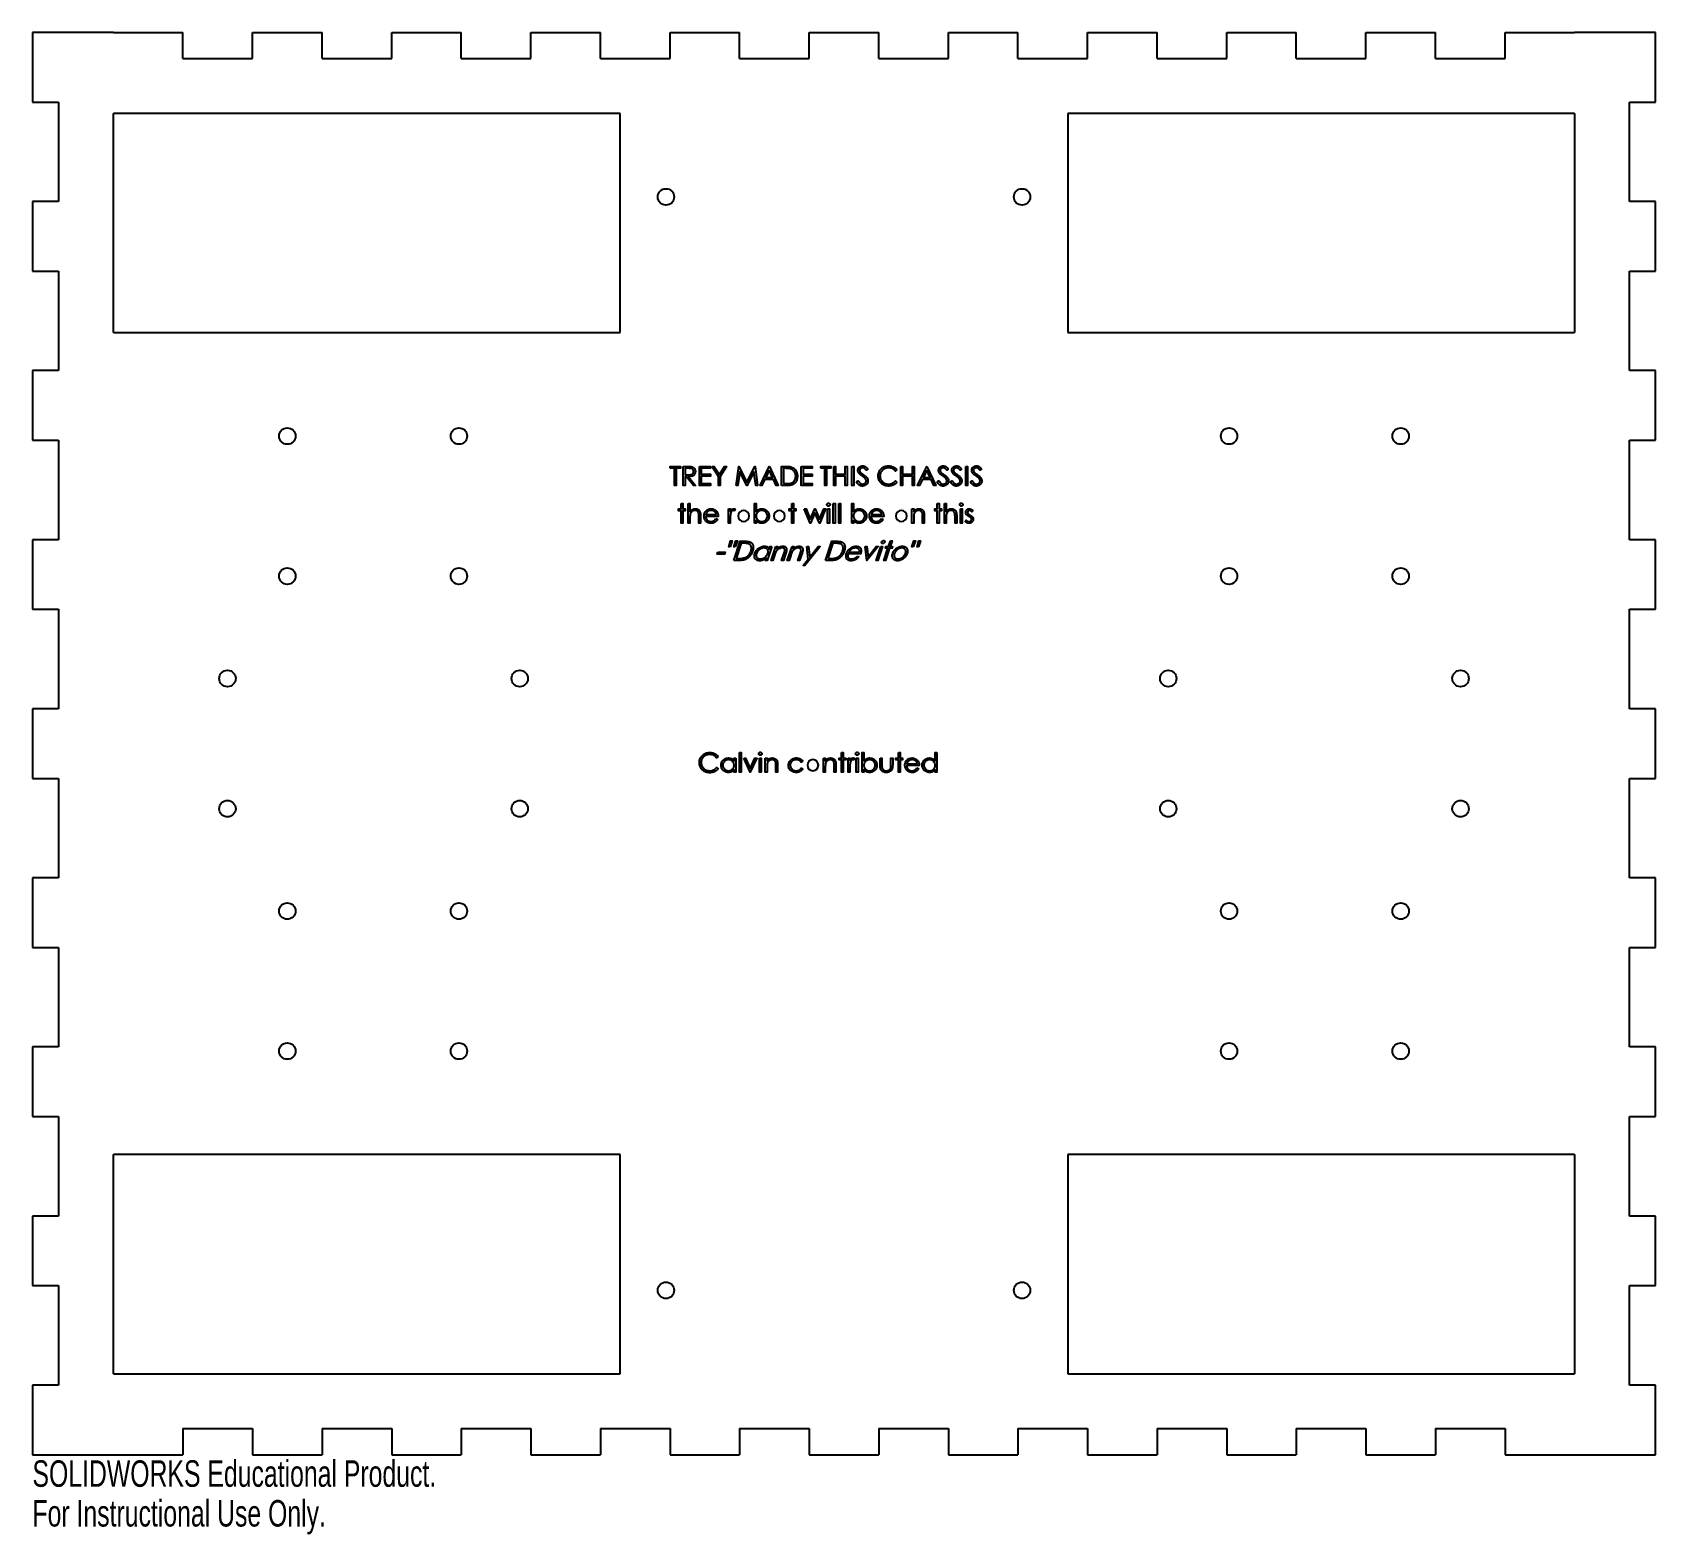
# Model space of a CAD drawing. Header units: millimetres. Extents: x -15 to 281, y -144 to 130.
import ezdxf

# ---------------------------------------------------------------- set-up
doc = ezdxf.new("R2010")
doc.units = ezdxf.units.MM
doc.styles.add('SLDTEXTSTYLE0', font='TXT', dxfattribs={"width": 0.7})

msp = doc.modelspace()

# ---------------------------------------------------------------- texts
at = {"color": 7, "linetype": 'Continuous', "char_height": 4.8336, "attachment_point": 1, "style": 'SLDTEXTSTYLE0'}
for s, insert in [('SOLIDWORKS Educational Product.', (-14.76, -130.78)), ('For Instructional Use Only.', (-14.76, -138.03))]:
    msp.add_mtext(s, dxfattribs=dict(at, insert=insert))

# ---------------------------------------------------------------- linework, layer by layer
at = {"color": 7, "linetype": 'Continuous', "lineweight": 25}
for p, q in [((-14.76, 129.76), (-14.76, 117.06)), ((0, 129.76), (-14.76, 129.76)), ((0, 129.76), (12.7, 129.76)), ((0, 129.76), (0, 129.76)), ((12.7, 125), (12.7, 129.76)), ((25.4, 125), (25.4, 129.76)), ((25.4, 129.76), (38.1, 129.76)), ((38.1, 125), (38.1, 129.76)), ((50.8, 125), (50.8, 129.76)), ((50.8, 129.76), (63.5, 129.76)), ((63.5, 125), (63.5, 129.76)), ((76.2, 125), (76.2, 129.76)), ((76.2, 129.76), (88.9, 129.76)), ((88.9, 125), (88.9, 129.76)), ((101.6, 125), (101.6, 129.76)), ((101.6, 129.76), (114.3, 129.76)), ((114.3, 125), (114.3, 129.76)), ((127, 125), (127, 129.76)), ((127, 129.76), (139.7, 129.76)), ((139.7, 125), (139.7, 129.76)), ((152.4, 125), (152.4, 129.76)), ((152.4, 129.76), (165.1, 129.76)), ((165.1, 125), (165.1, 129.76)), ((177.8, 125), (177.8, 129.76)), ((177.8, 129.76), (190.5, 129.76)), ((190.5, 125), (190.5, 129.76)), ((203.2, 125), (203.2, 129.76)), ((203.2, 129.76), (215.9, 129.76)), ((215.9, 125), (215.9, 129.76)), ((228.6, 125), (228.6, 129.76)), ((228.6, 129.76), (241.3, 129.76)), ((241.3, 125), (241.3, 129.76)), ((254, 125), (254, 129.76)), ((254, 129.76), (266.7, 129.76)), ((281.46, 129.76), (266.7, 129.76)), ((266.7, 129.76), (266.7, 129.76)), ((281.46, 117.06), (281.46, 129.76)), ((12.7, 125), (25.4, 125)), ((38.1, 125), (50.8, 125)), ((63.5, 125), (76.2, 125)), ((88.9, 125), (101.6, 125)), ((114.3, 125), (127, 125)), ((139.7, 125), (152.4, 125)), ((165.1, 125), (177.8, 125)), ((190.5, 125), (203.2, 125)), ((215.9, 125), (228.6, 125)), ((241.3, 125), (254, 125)), ((-14.76, 117.06), (-10, 117.06)), ((-10, 117.06), (-10, 98.91)), ((276.7, 117.06), (281.46, 117.06)), ((276.7, 98.91), (276.7, 117.06)), ((92.5, 115), (0, 115)), ((0, 75), (0, 115)), ((92.5, 75), (92.5, 115)), ((174.2, 115), (174.2, 75)), ((266.7, 115), (174.2, 115)), ((266.7, 115), (266.7, 75)), ((-14.76, 98.91), (-14.76, 86.21)), ((-10, 98.91), (-14.76, 98.91)), ((281.46, 98.91), (276.7, 98.91)), ((281.46, 86.21), (281.46, 98.91)), ((-14.76, 86.21), (-10, 86.21)), ((-10, 86.21), (-10, 68.06)), ((276.7, 86.21), (281.46, 86.21)), ((276.7, 68.06), (276.7, 86.21)), ((0, 75), (92.5, 75)), ((174.2, 75), (266.7, 75)), ((-14.76, 68.06), (-14.76, 55.35)), ((-10, 68.06), (-14.76, 68.06)), ((281.46, 68.06), (276.7, 68.06)), ((281.46, 55.35), (281.46, 68.06)), ((-14.76, 55.35), (-10, 55.35)), ((-10, 55.35), (-10, 37.2)), ((276.7, 55.35), (281.46, 55.35)), ((276.7, 37.2), (276.7, 55.35)), ((-14.76, 37.2), (-14.76, 24.5)), ((-10, 37.2), (-14.76, 37.2)), ((281.46, 37.2), (276.7, 37.2)), ((281.46, 24.5), (281.46, 37.2)), ((-14.76, 24.5), (-10, 24.5)), ((-10, 24.5), (-10, 6.35)), ((276.7, 24.5), (281.46, 24.5)), ((276.7, 6.35), (276.7, 24.5)), ((-14.76, 6.35), (-14.76, -6.35)), ((-10, 6.35), (-14.76, 6.35)), ((281.46, 6.35), (276.7, 6.35)), ((281.46, -6.35), (281.46, 6.35)), ((-14.76, -6.35), (-10, -6.35)), ((-10, -6.35), (-10, -24.5)), ((276.7, -6.35), (281.46, -6.35)), ((276.7, -24.5), (276.7, -6.35)), ((-14.76, -24.5), (-14.76, -37.2)), ((-10, -24.5), (-14.76, -24.5)), ((281.46, -24.5), (276.7, -24.5)), ((281.46, -37.2), (281.46, -24.5)), ((-14.76, -37.2), (-10, -37.2)), ((-10, -37.2), (-10, -55.35)), ((276.7, -37.2), (281.46, -37.2)), ((276.7, -55.35), (276.7, -37.2)), ((-14.76, -55.35), (-14.76, -68.06)), ((-10, -55.35), (-14.76, -55.35)), ((281.46, -55.35), (276.7, -55.35)), ((281.46, -68.06), (281.46, -55.35)), ((-14.76, -68.06), (-10, -68.06)), ((-10, -68.06), (-10, -86.21)), ((276.7, -68.06), (281.46, -68.06)), ((276.7, -86.21), (276.7, -68.06)), ((92.5, -75), (0, -75)), ((0, -115), (0, -75)), ((92.5, -115), (92.5, -75)), ((174.2, -75), (174.2, -115)), ((266.7, -75), (174.2, -75)), ((266.7, -75), (266.7, -115)), ((-14.76, -86.21), (-14.76, -98.91)), ((-10, -86.21), (-14.76, -86.21)), ((281.46, -86.21), (276.7, -86.21)), ((281.46, -98.91), (281.46, -86.21)), ((-14.76, -98.91), (-10, -98.91)), ((-10, -98.91), (-10, -117.06)), ((276.7, -98.91), (281.46, -98.91)), ((276.7, -117.06), (276.7, -98.91)), ((0, -115), (92.5, -115)), ((174.2, -115), (266.7, -115)), ((-14.76, -117.06), (-14.76, -129.76)), ((-10, -117.06), (-14.76, -117.06)), ((281.46, -117.06), (276.7, -117.06)), ((281.46, -129.76), (281.46, -117.06)), ((12.7, -125), (25.4, -125)), ((12.7, -125), (12.7, -129.76)), ((25.4, -125), (25.4, -129.76)), ((38.1, -125), (50.8, -125)), ((38.1, -125), (38.1, -129.76)), ((50.8, -125), (50.8, -129.76)), ((63.5, -125), (76.2, -125)), ((63.5, -125), (63.5, -129.76)), ((76.2, -125), (76.2, -129.76)), ((88.9, -125), (101.6, -125)), ((88.9, -125), (88.9, -129.76)), ((101.6, -125), (101.6, -129.76)), ((114.3, -125), (127, -125)), ((114.3, -125), (114.3, -129.76)), ((127, -125), (127, -129.76)), ((139.7, -125), (152.4, -125)), ((139.7, -125), (139.7, -129.76)), ((152.4, -125), (152.4, -129.76)), ((165.1, -125), (177.8, -125)), ((165.1, -125), (165.1, -129.76)), ((177.8, -125), (177.8, -129.76)), ((190.5, -125), (203.2, -125)), ((190.5, -125), (190.5, -129.76)), ((203.2, -125), (203.2, -129.76)), ((215.9, -125), (228.6, -125)), ((215.9, -125), (215.9, -129.76)), ((228.6, -125), (228.6, -129.76)), ((241.3, -125), (254, -125)), ((241.3, -125), (241.3, -129.76)), ((254, -125), (254, -129.76)), ((-14.76, -129.76), (0, -129.76)), ((0, -129.76), (12.7, -129.76)), ((0, -129.76), (0, -129.76)), ((25.4, -129.76), (38.1, -129.76)), ((50.8, -129.76), (63.5, -129.76)), ((76.2, -129.76), (88.9, -129.76)), ((101.6, -129.76), (114.3, -129.76)), ((127, -129.76), (139.7, -129.76)), ((152.4, -129.76), (165.1, -129.76)), ((177.8, -129.76), (190.5, -129.76)), ((203.2, -129.76), (215.9, -129.76)), ((228.6, -129.76), (241.3, -129.76)), ((254, -129.76), (266.7, -129.76)), ((266.7, -129.76), (281.46, -129.76)), ((266.7, -129.76), (266.7, -129.76))]:
    msp.add_line(p, q, dxfattribs=at)
at = {"color": 7, "linetype": 'Continuous'}
for p, q in [((115.04, 42.85), (115.04, 42.85)), ((121.55, 42.85), (121.55, 42.85)), ((143.8, 42.85), (143.8, 42.85)), ((127.68, -2.62), (127.68, -2.62))]:
    msp.add_line(p, q, dxfattribs=at)
at = {"color": 7, "linetype": 'Continuous', "flags": 128}
for points in [[(101.64, 50.23), (101.64, 50.59), (101.64, 50.59), (103.48, 50.59), (103.48, 50.59), (103.48, 50.23), (103.48, 50.23), (102.72, 50.23), (102.72, 50.23), (102.72, 47.09), (102.72, 47.09), (102.41, 47.09), (102.41, 47.09), (102.41, 50.23), (102.41, 50.23), (101.64, 50.23)], [(104.02, 50.59), (104.72, 50.59), (104.72, 50.59), (104.86, 50.58), (104.99, 50.58), (105.11, 50.58), (105.21, 50.57), (105.31, 50.57), (105.39, 50.56), (105.46, 50.55), (105.52, 50.54), (105.52, 50.54), (105.59, 50.52), (105.67, 50.49), (105.74, 50.46), (105.8, 50.42), (105.86, 50.38), (105.92, 50.34), (105.97, 50.29), (106.03, 50.23), (106.07, 50.17), (106.11, 50.1), (106.15, 50.04), (106.17, 49.97), (106.19, 49.89), (106.21, 49.81), (106.22, 49.73), (106.22, 49.65), (106.22, 49.65), (106.21, 49.51), (106.19, 49.38), (106.14, 49.26), (106.08, 49.14), (106.01, 49.04), (105.92, 48.95), (105.81, 48.88), (105.69, 48.81), (105.62, 48.79), (105.55, 48.77), (105.47, 48.75), (105.38, 48.73), (105.29, 48.72), (105.19, 48.71), (105.09, 48.7), (104.98, 48.7), (104.98, 48.7), (106.27, 47.09), (106.27, 47.09), (105.88, 47.09), (105.88, 47.09), (104.59, 48.7), (104.59, 48.7), (104.34, 48.7), (104.34, 48.7), (104.34, 47.09), (104.34, 47.09), (104.02, 47.09), (104.02, 47.09), (104.02, 50.59)], [(106.98, 50.59), (108.96, 50.59), (108.96, 50.59), (108.96, 50.23), (108.96, 50.23), (107.3, 50.23), (107.3, 50.23), (107.3, 49.15), (107.3, 49.15), (108.96, 49.15), (108.96, 49.15), (108.96, 48.79), (108.96, 48.79), (107.3, 48.79), (107.3, 48.79), (107.3, 47.44), (107.3, 47.44), (108.96, 47.44), (108.96, 47.44), (108.96, 47.09), (108.96, 47.09), (106.98, 47.09), (106.98, 47.09), (106.98, 50.59)], [(109.32, 50.59), (109.68, 50.59), (109.68, 50.59), (110.6, 49.08), (110.6, 49.08), (111.52, 50.59), (111.52, 50.59), (111.88, 50.59), (111.88, 50.59), (110.75, 48.75), (110.75, 48.75), (110.75, 47.09), (110.75, 47.09), (110.44, 47.09), (110.44, 47.09), (110.44, 48.75), (110.44, 48.75), (109.32, 50.59)], [(113.67, 47.09), (114.13, 50.59), (114.13, 50.59), (114.18, 50.59), (114.18, 50.59), (115.62, 47.71), (115.62, 47.71), (117.06, 50.59), (117.06, 50.59), (117.11, 50.59), (117.11, 50.59), (117.57, 47.09), (117.57, 47.09), (117.26, 47.09), (117.26, 47.09), (116.92, 49.6), (116.92, 49.6), (115.66, 47.09), (115.66, 47.09), (115.59, 47.09), (115.59, 47.09), (114.32, 49.61), (114.32, 49.61), (113.99, 47.09), (113.99, 47.09), (113.67, 47.09)], [(119.73, 50.59), (121.34, 47.09), (121.34, 47.09), (121, 47.09), (121, 47.09), (120.48, 48.21), (120.48, 48.21), (118.9, 48.21), (118.9, 48.21), (118.37, 47.09), (118.37, 47.09), (118.02, 47.09), (118.02, 47.09), (119.68, 50.59), (119.68, 50.59), (119.73, 50.59)], [(121.97, 47.09), (121.97, 50.59), (121.97, 50.59), (122.68, 50.59), (122.68, 50.59), (122.86, 50.58), (123.03, 50.58), (123.19, 50.57), (123.34, 50.55), (123.47, 50.54), (123.59, 50.51), (123.7, 50.49), (123.79, 50.46), (123.79, 50.46), (123.91, 50.41), (124.02, 50.35), (124.13, 50.29), (124.23, 50.22), (124.32, 50.13), (124.41, 50.04), (124.49, 49.95), (124.56, 49.84), (124.63, 49.73), (124.69, 49.61), (124.73, 49.49), (124.77, 49.36), (124.8, 49.22), (124.83, 49.09), (124.84, 48.94), (124.84, 48.79), (124.84, 48.79), (124.84, 48.66), (124.83, 48.54), (124.81, 48.41), (124.79, 48.3), (124.76, 48.18), (124.72, 48.07), (124.67, 47.97), (124.62, 47.87), (124.56, 47.77), (124.5, 47.68), (124.44, 47.6), (124.37, 47.52), (124.29, 47.45), (124.22, 47.38), (124.13, 47.33), (124.05, 47.28), (123.95, 47.23), (123.85, 47.19), (123.74, 47.16), (123.62, 47.13), (123.49, 47.11), (123.36, 47.1), (123.21, 47.09), (123.06, 47.09), (123.06, 47.09), (121.97, 47.09)], [(125.56, 50.59), (127.54, 50.59), (127.54, 50.59), (127.54, 50.23), (127.54, 50.23), (125.88, 50.23), (125.88, 50.23), (125.88, 49.15), (125.88, 49.15), (127.54, 49.15), (127.54, 49.15), (127.54, 48.79), (127.54, 48.79), (125.88, 48.79), (125.88, 48.79), (125.88, 47.44), (125.88, 47.44), (127.54, 47.44), (127.54, 47.44), (127.54, 47.09), (127.54, 47.09), (125.56, 47.09), (125.56, 47.09), (125.56, 50.59)], [(129.11, 50.23), (129.11, 50.59), (129.11, 50.59), (130.95, 50.59), (130.95, 50.59), (130.95, 50.23), (130.95, 50.23), (130.18, 50.23), (130.18, 50.23), (130.18, 47.09), (130.18, 47.09), (129.87, 47.09), (129.87, 47.09), (129.87, 50.23), (129.87, 50.23), (129.11, 50.23)], [(131.48, 50.59), (131.8, 50.59), (131.8, 50.59), (131.8, 49.15), (131.8, 49.15), (133.59, 49.15), (133.59, 49.15), (133.59, 50.59), (133.59, 50.59), (133.91, 50.59), (133.91, 50.59), (133.91, 47.09), (133.91, 47.09), (133.59, 47.09), (133.59, 47.09), (133.59, 48.79), (133.59, 48.79), (131.8, 48.79), (131.8, 48.79), (131.8, 47.09), (131.8, 47.09), (131.48, 47.09), (131.48, 47.09), (131.48, 50.59)], [(134.81, 50.59), (135.12, 50.59), (135.12, 50.59), (135.12, 47.09), (135.12, 47.09), (134.81, 47.09), (134.81, 47.09), (134.81, 50.59)], [(135.66, 47.76), (135.95, 47.94), (135.95, 47.94), (136.04, 47.8), (136.13, 47.68), (136.22, 47.58), (136.31, 47.5), (136.41, 47.44), (136.51, 47.39), (136.61, 47.36), (136.72, 47.35), (136.72, 47.35), (136.81, 47.36), (136.9, 47.38), (136.99, 47.4), (137.07, 47.44), (137.15, 47.48), (137.22, 47.53), (137.27, 47.59), (137.32, 47.66), (137.36, 47.73), (137.39, 47.8), (137.4, 47.87), (137.41, 47.95), (137.41, 47.95), (137.4, 48.03), (137.38, 48.12), (137.34, 48.21), (137.28, 48.29), (137.28, 48.29), (137.23, 48.35), (137.18, 48.41), (137.11, 48.48), (137.04, 48.55), (136.95, 48.62), (136.86, 48.69), (136.76, 48.77), (136.65, 48.85), (136.65, 48.85), (136.54, 48.93), (136.44, 49), (136.35, 49.07), (136.28, 49.13), (136.21, 49.19), (136.16, 49.24), (136.11, 49.29), (136.08, 49.33), (136.08, 49.33), (136.03, 49.39), (135.99, 49.45), (135.96, 49.52), (135.93, 49.58), (135.91, 49.65), (135.89, 49.72), (135.88, 49.79), (135.88, 49.86), (135.88, 49.86), (135.89, 49.97), (135.91, 50.08), (135.94, 50.18), (135.99, 50.27), (136.05, 50.36), (136.13, 50.44), (136.21, 50.51), (136.31, 50.57), (136.41, 50.61), (136.52, 50.65), (136.63, 50.67), (136.74, 50.68), (136.74, 50.68), (136.87, 50.67), (136.99, 50.64), (137.1, 50.6), (137.21, 50.55), (137.27, 50.51), (137.32, 50.47), (137.38, 50.42), (137.44, 50.37), (137.5, 50.31), (137.56, 50.24), (137.62, 50.16), (137.68, 50.08), (137.68, 50.08), (137.39, 49.87), (137.39, 49.87), (137.34, 49.93), (137.29, 49.99), (137.24, 50.05), (137.2, 50.09), (137.15, 50.14), (137.11, 50.17), (137.07, 50.2), (137.03, 50.23), (136.96, 50.27), (136.88, 50.29), (136.8, 50.31), (136.71, 50.32), (136.71, 50.32), (136.6, 50.31), (136.5, 50.28), (136.42, 50.24), (136.34, 50.19), (136.28, 50.12), (136.23, 50.05), (136.21, 49.96), (136.2, 49.87), (136.2, 49.87), (136.2, 49.82), (136.21, 49.76), (136.22, 49.71), (136.25, 49.65), (136.28, 49.6), (136.32, 49.54), (136.37, 49.48), (136.43, 49.42), (136.43, 49.42), (136.45, 49.4), (136.48, 49.37), (136.53, 49.34), (136.58, 49.3), (136.64, 49.25), (136.72, 49.2), (136.8, 49.14), (136.9, 49.07), (136.9, 49.07), (137.01, 48.99), (137.12, 48.91), (137.21, 48.83), (137.3, 48.75), (137.37, 48.68), (137.44, 48.61), (137.5, 48.54), (137.55, 48.47), (137.62, 48.34), (137.68, 48.21), (137.71, 48.08), (137.72, 47.94), (137.72, 47.94), (137.72, 47.85), (137.7, 47.76), (137.68, 47.67), (137.65, 47.59), (137.61, 47.5), (137.56, 47.42), (137.5, 47.35), (137.43, 47.28), (137.36, 47.21), (137.28, 47.15), (137.19, 47.11), (137.11, 47.07), (137.02, 47.04), (136.92, 47.01), (136.82, 47), (136.72, 47), (136.72, 47), (136.64, 47), (136.56, 47.01), (136.49, 47.02), (136.42, 47.04), (136.34, 47.06), (136.27, 47.09), (136.21, 47.13), (136.14, 47.17), (136.07, 47.22), (136.01, 47.27), (135.95, 47.34), (135.89, 47.41), (135.83, 47.48), (135.77, 47.57), (135.71, 47.66), (135.66, 47.76)], [(143.02, 49.94), (142.74, 49.73), (142.74, 49.73), (142.68, 49.8), (142.62, 49.87), (142.55, 49.93), (142.49, 49.99), (142.42, 50.04), (142.34, 50.08), (142.26, 50.13), (142.18, 50.17), (142.02, 50.23), (141.84, 50.28), (141.66, 50.31), (141.47, 50.32), (141.47, 50.32), (141.36, 50.31), (141.26, 50.3), (141.16, 50.29), (141.06, 50.27), (140.96, 50.24), (140.87, 50.2), (140.77, 50.16), (140.68, 50.12), (140.59, 50.07), (140.51, 50.01), (140.43, 49.95), (140.36, 49.89), (140.29, 49.82), (140.23, 49.74), (140.17, 49.67), (140.12, 49.58), (140.07, 49.5), (140.03, 49.41), (140, 49.32), (139.97, 49.23), (139.95, 49.13), (139.93, 49.04), (139.92, 48.94), (139.92, 48.83), (139.92, 48.83), (139.93, 48.68), (139.95, 48.53), (139.98, 48.39), (140.03, 48.25), (140.09, 48.12), (140.17, 48), (140.26, 47.89), (140.37, 47.78), (140.48, 47.68), (140.6, 47.59), (140.73, 47.52), (140.87, 47.46), (141.01, 47.41), (141.17, 47.38), (141.33, 47.36), (141.49, 47.35), (141.49, 47.35), (141.67, 47.36), (141.85, 47.39), (142.02, 47.44), (142.18, 47.5), (142.33, 47.58), (142.48, 47.68), (142.61, 47.8), (142.74, 47.94), (142.74, 47.94), (143.02, 47.73), (143.02, 47.73), (142.95, 47.64), (142.88, 47.56), (142.8, 47.49), (142.72, 47.42), (142.64, 47.35), (142.55, 47.29), (142.46, 47.24), (142.37, 47.19), (142.27, 47.14), (142.16, 47.1), (142.06, 47.07), (141.95, 47.04), (141.84, 47.02), (141.73, 47.01), (141.61, 47), (141.49, 47), (141.49, 47), (141.38, 47), (141.27, 47.01), (141.16, 47.02), (141.06, 47.03), (140.96, 47.06), (140.86, 47.08), (140.77, 47.11), (140.68, 47.15), (140.59, 47.19), (140.5, 47.23), (140.42, 47.29), (140.34, 47.34), (140.26, 47.4), (140.19, 47.46), (140.12, 47.53), (140.05, 47.61), (140.05, 47.61), (139.95, 47.74), (139.86, 47.88), (139.78, 48.03), (139.72, 48.18), (139.67, 48.34), (139.63, 48.5), (139.61, 48.68), (139.61, 48.86), (139.61, 48.86), (139.61, 49.04), (139.64, 49.23), (139.68, 49.4), (139.74, 49.56), (139.82, 49.72), (139.91, 49.87), (140.02, 50.01), (140.14, 50.15), (140.28, 50.27), (140.43, 50.38), (140.58, 50.47), (140.75, 50.54), (140.92, 50.6), (141.1, 50.64), (141.29, 50.67), (141.49, 50.68), (141.49, 50.68), (141.61, 50.67), (141.73, 50.66), (141.84, 50.65), (141.95, 50.63), (142.06, 50.6), (142.17, 50.57), (142.27, 50.53), (142.37, 50.48), (142.47, 50.43), (142.56, 50.38), (142.65, 50.32), (142.73, 50.25), (142.81, 50.18), (142.88, 50.11), (142.95, 50.03), (143.02, 49.94)], [(143.73, 50.59), (144.05, 50.59), (144.05, 50.59), (144.05, 49.15), (144.05, 49.15), (145.84, 49.15), (145.84, 49.15), (145.84, 50.59), (145.84, 50.59), (146.16, 50.59), (146.16, 50.59), (146.16, 47.09), (146.16, 47.09), (145.84, 47.09), (145.84, 47.09), (145.84, 48.79), (145.84, 48.79), (144.05, 48.79), (144.05, 48.79), (144.05, 47.09), (144.05, 47.09), (143.73, 47.09), (143.73, 47.09), (143.73, 50.59)], [(148.49, 50.59), (150.11, 47.09), (150.11, 47.09), (149.76, 47.09), (149.76, 47.09), (149.25, 48.21), (149.25, 48.21), (147.66, 48.21), (147.66, 48.21), (147.13, 47.09), (147.13, 47.09), (146.79, 47.09), (146.79, 47.09), (148.45, 50.59), (148.45, 50.59), (148.49, 50.59)], [(150.38, 47.76), (150.67, 47.94), (150.67, 47.94), (150.76, 47.8), (150.84, 47.68), (150.94, 47.58), (151.03, 47.5), (151.13, 47.44), (151.23, 47.39), (151.33, 47.36), (151.44, 47.35), (151.44, 47.35), (151.53, 47.36), (151.62, 47.38), (151.71, 47.4), (151.79, 47.44), (151.87, 47.48), (151.93, 47.53), (151.99, 47.59), (152.04, 47.66), (152.08, 47.73), (152.1, 47.8), (152.12, 47.87), (152.13, 47.95), (152.13, 47.95), (152.12, 48.03), (152.09, 48.12), (152.05, 48.21), (152, 48.29), (152, 48.29), (151.95, 48.35), (151.9, 48.41), (151.83, 48.48), (151.76, 48.55), (151.67, 48.62), (151.58, 48.69), (151.48, 48.77), (151.37, 48.85), (151.37, 48.85), (151.26, 48.93), (151.16, 49), (151.07, 49.07), (151, 49.13), (150.93, 49.19), (150.87, 49.24), (150.83, 49.29), (150.8, 49.33), (150.8, 49.33), (150.75, 49.39), (150.71, 49.45), (150.68, 49.52), (150.65, 49.58), (150.63, 49.65), (150.61, 49.72), (150.6, 49.79), (150.6, 49.86), (150.6, 49.86), (150.61, 49.97), (150.63, 50.08), (150.66, 50.18), (150.71, 50.27), (150.77, 50.36), (150.84, 50.44), (150.93, 50.51), (151.02, 50.57), (151.13, 50.61), (151.23, 50.65), (151.35, 50.67), (151.46, 50.68), (151.46, 50.68), (151.59, 50.67), (151.71, 50.64), (151.82, 50.6), (151.93, 50.55), (151.99, 50.51), (152.04, 50.47), (152.1, 50.42), (152.16, 50.37), (152.22, 50.31), (152.27, 50.24), (152.33, 50.16), (152.39, 50.08), (152.39, 50.08), (152.11, 49.87), (152.11, 49.87), (152.06, 49.93), (152.01, 49.99), (151.96, 50.05), (151.92, 50.09), (151.87, 50.14), (151.83, 50.17), (151.79, 50.2), (151.75, 50.23), (151.68, 50.27), (151.6, 50.29), (151.51, 50.31), (151.43, 50.32), (151.43, 50.32), (151.32, 50.31), (151.22, 50.28), (151.13, 50.24), (151.06, 50.19), (150.99, 50.12), (150.95, 50.05), (150.92, 49.96), (150.91, 49.87), (150.91, 49.87), (150.92, 49.82), (150.93, 49.76), (150.94, 49.71), (150.96, 49.65), (150.99, 49.6), (151.03, 49.54), (151.08, 49.48), (151.14, 49.42), (151.14, 49.42), (151.17, 49.4), (151.2, 49.37), (151.24, 49.34), (151.3, 49.3), (151.36, 49.25), (151.44, 49.2), (151.52, 49.14), (151.62, 49.07), (151.62, 49.07), (151.73, 48.99), (151.83, 48.91), (151.93, 48.83), (152.01, 48.75), (152.09, 48.68), (152.16, 48.61), (152.22, 48.54), (152.26, 48.47), (152.34, 48.34), (152.4, 48.21), (152.43, 48.08), (152.44, 47.94), (152.44, 47.94), (152.44, 47.85), (152.42, 47.76), (152.4, 47.67), (152.37, 47.59), (152.33, 47.5), (152.28, 47.42), (152.22, 47.35), (152.15, 47.28), (152.07, 47.21), (151.99, 47.15), (151.91, 47.11), (151.83, 47.07), (151.74, 47.04), (151.64, 47.01), (151.54, 47), (151.44, 47), (151.44, 47), (151.36, 47), (151.28, 47.01), (151.21, 47.02), (151.13, 47.04), (151.06, 47.06), (150.99, 47.09), (150.92, 47.13), (150.86, 47.17), (150.79, 47.22), (150.73, 47.27), (150.67, 47.34), (150.61, 47.41), (150.55, 47.48), (150.49, 47.57), (150.43, 47.66), (150.38, 47.76)], [(152.8, 47.76), (153.09, 47.94), (153.09, 47.94), (153.18, 47.8), (153.27, 47.68), (153.36, 47.58), (153.45, 47.5), (153.55, 47.44), (153.65, 47.39), (153.76, 47.36), (153.86, 47.35), (153.86, 47.35), (153.95, 47.36), (154.04, 47.38), (154.13, 47.4), (154.21, 47.44), (154.29, 47.48), (154.36, 47.53), (154.42, 47.59), (154.46, 47.66), (154.5, 47.73), (154.53, 47.8), (154.54, 47.87), (154.55, 47.95), (154.55, 47.95), (154.54, 48.03), (154.52, 48.12), (154.48, 48.21), (154.42, 48.29), (154.42, 48.29), (154.38, 48.35), (154.32, 48.41), (154.25, 48.48), (154.18, 48.55), (154.1, 48.62), (154, 48.69), (153.9, 48.77), (153.79, 48.85), (153.79, 48.85), (153.68, 48.93), (153.58, 49), (153.5, 49.07), (153.42, 49.13), (153.35, 49.19), (153.3, 49.24), (153.25, 49.29), (153.22, 49.33), (153.22, 49.33), (153.17, 49.39), (153.13, 49.45), (153.1, 49.52), (153.07, 49.58), (153.05, 49.65), (153.03, 49.72), (153.03, 49.79), (153.02, 49.86), (153.02, 49.86), (153.03, 49.97), (153.05, 50.08), (153.09, 50.18), (153.13, 50.27), (153.2, 50.36), (153.27, 50.44), (153.35, 50.51), (153.45, 50.57), (153.55, 50.61), (153.66, 50.65), (153.77, 50.67), (153.89, 50.68), (153.89, 50.68), (154.01, 50.67), (154.13, 50.64), (154.24, 50.6), (154.36, 50.55), (154.41, 50.51), (154.47, 50.47), (154.52, 50.42), (154.58, 50.37), (154.64, 50.31), (154.7, 50.24), (154.76, 50.16), (154.82, 50.08), (154.82, 50.08), (154.53, 49.87), (154.53, 49.87), (154.48, 49.93), (154.43, 49.99), (154.38, 50.05), (154.34, 50.09), (154.29, 50.14), (154.25, 50.17), (154.21, 50.2), (154.17, 50.23), (154.1, 50.27), (154.02, 50.29), (153.94, 50.31), (153.85, 50.32), (153.85, 50.32), (153.74, 50.31), (153.64, 50.28), (153.56, 50.24), (153.48, 50.19), (153.42, 50.12), (153.37, 50.05), (153.35, 49.96), (153.34, 49.87), (153.34, 49.87), (153.34, 49.82), (153.35, 49.76), (153.36, 49.71), (153.39, 49.65), (153.42, 49.6), (153.46, 49.54), (153.51, 49.48), (153.57, 49.42), (153.57, 49.42), (153.59, 49.4), (153.62, 49.37), (153.67, 49.34), (153.72, 49.3), (153.79, 49.25), (153.86, 49.2), (153.94, 49.14), (154.04, 49.07), (154.04, 49.07), (154.15, 48.99), (154.26, 48.91), (154.35, 48.83), (154.44, 48.75), (154.51, 48.68), (154.58, 48.61), (154.64, 48.54), (154.69, 48.47), (154.76, 48.34), (154.82, 48.21), (154.85, 48.08), (154.86, 47.94), (154.86, 47.94), (154.86, 47.85), (154.84, 47.76), (154.82, 47.67), (154.79, 47.59), (154.75, 47.5), (154.7, 47.42), (154.64, 47.35), (154.57, 47.28), (154.5, 47.21), (154.42, 47.15), (154.33, 47.11), (154.25, 47.07), (154.16, 47.04), (154.06, 47.01), (153.97, 47), (153.86, 47), (153.86, 47), (153.78, 47), (153.71, 47.01), (153.63, 47.02), (153.56, 47.04), (153.49, 47.06), (153.42, 47.09), (153.35, 47.13), (153.28, 47.17), (153.22, 47.22), (153.15, 47.27), (153.09, 47.34), (153.03, 47.41), (152.97, 47.48), (152.91, 47.57), (152.85, 47.66), (152.8, 47.76)], [(155.58, 50.59), (155.89, 50.59), (155.89, 50.59), (155.89, 47.09), (155.89, 47.09), (155.58, 47.09), (155.58, 47.09), (155.58, 50.59)], [(156.43, 47.76), (156.73, 47.94), (156.73, 47.94), (156.81, 47.8), (156.9, 47.68), (156.99, 47.58), (157.09, 47.5), (157.18, 47.44), (157.29, 47.39), (157.39, 47.36), (157.5, 47.35), (157.5, 47.35), (157.59, 47.36), (157.68, 47.38), (157.76, 47.4), (157.85, 47.44), (157.93, 47.48), (157.99, 47.53), (158.05, 47.59), (158.1, 47.66), (158.13, 47.73), (158.16, 47.8), (158.18, 47.87), (158.18, 47.95), (158.18, 47.95), (158.18, 48.03), (158.15, 48.12), (158.11, 48.21), (158.06, 48.29), (158.06, 48.29), (158.01, 48.35), (157.95, 48.41), (157.89, 48.48), (157.81, 48.55), (157.73, 48.62), (157.64, 48.69), (157.54, 48.77), (157.43, 48.85), (157.43, 48.85), (157.32, 48.93), (157.22, 49), (157.13, 49.07), (157.05, 49.13), (156.99, 49.19), (156.93, 49.24), (156.89, 49.29), (156.85, 49.33), (156.85, 49.33), (156.81, 49.39), (156.77, 49.45), (156.73, 49.52), (156.71, 49.58), (156.69, 49.65), (156.67, 49.72), (156.66, 49.79), (156.66, 49.86), (156.66, 49.86), (156.66, 49.97), (156.69, 50.08), (156.72, 50.18), (156.77, 50.27), (156.83, 50.36), (156.9, 50.44), (156.99, 50.51), (157.08, 50.57), (157.18, 50.61), (157.29, 50.65), (157.4, 50.67), (157.52, 50.68), (157.52, 50.68), (157.64, 50.67), (157.76, 50.64), (157.88, 50.6), (157.99, 50.55), (158.05, 50.51), (158.1, 50.47), (158.16, 50.42), (158.21, 50.37), (158.27, 50.31), (158.33, 50.24), (158.39, 50.16), (158.45, 50.08), (158.45, 50.08), (158.17, 49.87), (158.17, 49.87), (158.12, 49.93), (158.07, 49.99), (158.02, 50.05), (157.97, 50.09), (157.93, 50.14), (157.89, 50.17), (157.85, 50.2), (157.81, 50.23), (157.73, 50.27), (157.65, 50.29), (157.57, 50.31), (157.49, 50.32), (157.49, 50.32), (157.38, 50.31), (157.28, 50.28), (157.19, 50.24), (157.12, 50.19), (157.05, 50.12), (157.01, 50.05), (156.98, 49.96), (156.97, 49.87), (156.97, 49.87), (156.97, 49.82), (156.98, 49.76), (157, 49.71), (157.02, 49.65), (157.05, 49.6), (157.09, 49.54), (157.14, 49.48), (157.2, 49.42), (157.2, 49.42), (157.23, 49.4), (157.26, 49.37), (157.3, 49.34), (157.36, 49.3), (157.42, 49.25), (157.49, 49.2), (157.58, 49.14), (157.67, 49.07), (157.67, 49.07), (157.79, 48.99), (157.89, 48.91), (157.99, 48.83), (158.07, 48.75), (158.15, 48.68), (158.21, 48.61), (158.27, 48.54), (158.32, 48.47), (158.4, 48.34), (158.45, 48.21), (158.49, 48.08), (158.5, 47.94), (158.5, 47.94), (158.49, 47.85), (158.48, 47.76), (158.46, 47.67), (158.42, 47.59), (158.38, 47.5), (158.33, 47.42), (158.27, 47.35), (158.21, 47.28), (158.13, 47.21), (158.05, 47.15), (157.97, 47.11), (157.88, 47.07), (157.79, 47.04), (157.7, 47.01), (157.6, 47), (157.5, 47), (157.5, 47), (157.42, 47), (157.34, 47.01), (157.26, 47.02), (157.19, 47.04), (157.12, 47.06), (157.05, 47.09), (156.98, 47.13), (156.92, 47.17), (156.85, 47.22), (156.79, 47.27), (156.72, 47.34), (156.66, 47.41), (156.6, 47.48), (156.55, 47.57), (156.49, 47.66), (156.43, 47.76)], [(104.34, 50.23), (104.34, 49.06), (104.34, 49.06), (104.98, 49.05), (104.98, 49.05), (105.07, 49.06), (105.15, 49.06), (105.23, 49.06), (105.3, 49.07), (105.37, 49.08), (105.43, 49.09), (105.48, 49.1), (105.53, 49.12), (105.61, 49.16), (105.69, 49.2), (105.75, 49.26), (105.81, 49.33), (105.85, 49.4), (105.88, 49.48), (105.9, 49.56), (105.91, 49.65), (105.91, 49.65), (105.9, 49.73), (105.88, 49.81), (105.85, 49.89), (105.81, 49.96), (105.75, 50.03), (105.69, 50.08), (105.62, 50.13), (105.54, 50.17), (105.5, 50.18), (105.44, 50.19), (105.39, 50.2), (105.32, 50.21), (105.25, 50.22), (105.17, 50.22), (105.09, 50.23), (104.99, 50.23), (104.99, 50.23), (104.34, 50.23)], [(119.7, 49.9), (119.07, 48.57), (119.07, 48.57), (120.32, 48.57), (120.32, 48.57), (119.7, 49.9)], [(122.29, 47.44), (122.69, 47.44), (122.69, 47.44), (122.86, 47.45), (123.02, 47.45), (123.17, 47.46), (123.3, 47.47), (123.42, 47.48), (123.52, 47.49), (123.61, 47.51), (123.69, 47.53), (123.69, 47.53), (123.78, 47.57), (123.87, 47.61), (123.96, 47.66), (124.04, 47.71), (124.11, 47.77), (124.18, 47.84), (124.25, 47.91), (124.3, 47.99), (124.36, 48.07), (124.4, 48.16), (124.44, 48.26), (124.47, 48.35), (124.5, 48.46), (124.52, 48.56), (124.53, 48.68), (124.53, 48.79), (124.53, 48.79), (124.53, 48.91), (124.51, 49.03), (124.5, 49.15), (124.47, 49.25), (124.43, 49.36), (124.39, 49.46), (124.34, 49.55), (124.29, 49.64), (124.22, 49.73), (124.15, 49.81), (124.08, 49.88), (123.99, 49.94), (123.91, 50), (123.81, 50.05), (123.71, 50.09), (123.61, 50.13), (123.61, 50.13), (123.52, 50.15), (123.42, 50.17), (123.3, 50.19), (123.18, 50.2), (123.03, 50.21), (122.88, 50.22), (122.71, 50.23), (122.53, 50.23), (122.53, 50.23), (122.29, 50.23), (122.29, 50.23), (122.29, 47.44)], [(148.47, 49.9), (147.83, 48.57), (147.83, 48.57), (149.08, 48.57), (149.08, 48.57), (148.47, 49.9)], [(103.62, 43.84), (103.93, 43.84), (103.93, 43.84), (103.93, 42.81), (103.93, 42.81), (104.38, 42.81), (104.38, 42.81), (104.38, 42.5), (104.38, 42.5), (103.93, 42.5), (103.93, 42.5), (103.93, 40.25), (103.93, 40.25), (103.62, 40.25), (103.62, 40.25), (103.62, 42.5), (103.62, 42.5), (103.17, 42.5), (103.17, 42.5), (103.17, 42.81), (103.17, 42.81), (103.62, 42.81), (103.62, 42.81), (103.62, 43.84)], [(104.92, 43.84), (105.23, 43.84), (105.23, 43.84), (105.23, 42.33), (105.23, 42.33), (105.34, 42.45), (105.45, 42.56), (105.56, 42.65), (105.68, 42.72), (105.8, 42.78), (105.93, 42.82), (106.07, 42.85), (106.21, 42.85), (106.21, 42.85), (106.35, 42.85), (106.48, 42.82), (106.61, 42.77), (106.72, 42.71), (106.83, 42.63), (106.92, 42.54), (107, 42.44), (107.06, 42.32), (107.08, 42.26), (107.1, 42.18), (107.12, 42.1), (107.14, 42.01), (107.15, 41.91), (107.16, 41.8), (107.16, 41.68), (107.16, 41.56), (107.16, 41.56), (107.16, 40.25), (107.16, 40.25), (106.85, 40.25), (106.85, 40.25), (106.85, 41.46), (106.85, 41.46), (106.85, 41.56), (106.85, 41.66), (106.85, 41.74), (106.84, 41.82), (106.84, 41.89), (106.83, 41.95), (106.82, 42), (106.81, 42.04), (106.81, 42.04), (106.78, 42.16), (106.73, 42.26), (106.66, 42.34), (106.59, 42.41), (106.5, 42.47), (106.39, 42.51), (106.28, 42.53), (106.15, 42.54), (106.15, 42.54), (106.08, 42.54), (106, 42.53), (105.93, 42.51), (105.86, 42.49), (105.79, 42.46), (105.73, 42.43), (105.66, 42.39), (105.6, 42.35), (105.54, 42.3), (105.49, 42.24), (105.44, 42.19), (105.4, 42.13), (105.36, 42.07), (105.33, 42), (105.3, 41.93), (105.28, 41.86), (105.28, 41.86), (105.27, 41.81), (105.26, 41.75), (105.25, 41.68), (105.25, 41.6), (105.24, 41.51), (105.24, 41.41), (105.24, 41.3), (105.23, 41.18), (105.23, 41.18), (105.23, 40.25), (105.23, 40.25), (104.92, 40.25), (104.92, 40.25), (104.92, 43.84)], [(109.98, 41.06), (110.26, 40.91), (110.26, 40.91), (110.19, 40.8), (110.12, 40.69), (110.04, 40.6), (109.96, 40.52), (109.87, 40.44), (109.77, 40.38), (109.67, 40.33), (109.57, 40.29), (109.46, 40.25), (109.34, 40.23), (109.21, 40.21), (109.08, 40.21), (109.08, 40.21), (108.93, 40.21), (108.79, 40.23), (108.66, 40.26), (108.54, 40.31), (108.43, 40.37), (108.32, 40.43), (108.22, 40.52), (108.13, 40.61), (108.05, 40.71), (107.98, 40.82), (107.93, 40.93), (107.88, 41.04), (107.84, 41.16), (107.81, 41.28), (107.8, 41.4), (107.79, 41.52), (107.79, 41.52), (107.8, 41.64), (107.81, 41.76), (107.83, 41.87), (107.87, 41.98), (107.91, 42.08), (107.96, 42.18), (108.02, 42.28), (108.09, 42.38), (108.09, 42.38), (108.18, 42.49), (108.29, 42.59), (108.4, 42.67), (108.52, 42.74), (108.65, 42.79), (108.79, 42.83), (108.93, 42.85), (109.09, 42.85), (109.09, 42.85), (109.24, 42.85), (109.39, 42.82), (109.53, 42.78), (109.67, 42.73), (109.79, 42.66), (109.91, 42.57), (110.02, 42.47), (110.12, 42.35), (110.12, 42.35), (110.18, 42.26), (110.24, 42.16), (110.28, 42.06), (110.32, 41.95), (110.35, 41.84), (110.38, 41.72), (110.39, 41.59), (110.39, 41.46), (110.39, 41.46), (108.11, 41.46), (108.11, 41.46), (108.11, 41.36), (108.13, 41.27), (108.15, 41.17), (108.18, 41.09), (108.22, 41.01), (108.26, 40.93), (108.32, 40.85), (108.38, 40.79), (108.45, 40.72), (108.52, 40.67), (108.6, 40.62), (108.68, 40.59), (108.76, 40.56), (108.85, 40.54), (108.94, 40.53), (109.04, 40.52), (109.04, 40.52), (109.13, 40.52), (109.23, 40.54), (109.32, 40.56), (109.41, 40.58), (109.49, 40.61), (109.57, 40.65), (109.64, 40.69), (109.71, 40.74), (109.77, 40.8), (109.84, 40.87), (109.91, 40.96), (109.98, 41.06)], [(110.08, 41.78), (110.04, 41.9), (110, 42.01), (109.95, 42.11), (109.89, 42.19), (109.82, 42.27), (109.74, 42.34), (109.65, 42.39), (109.55, 42.45), (109.44, 42.49), (109.33, 42.52), (109.22, 42.54), (109.1, 42.54), (109.1, 42.54), (109.01, 42.54), (108.92, 42.53), (108.83, 42.51), (108.75, 42.48), (108.67, 42.45), (108.59, 42.41), (108.51, 42.36), (108.44, 42.3), (108.44, 42.3), (108.39, 42.25), (108.35, 42.2), (108.31, 42.15), (108.27, 42.08), (108.23, 42.01), (108.2, 41.94), (108.17, 41.86), (108.14, 41.78), (108.14, 41.78), (110.08, 41.78)], [(112.28, 42.81), (112.59, 42.81), (112.59, 42.81), (112.59, 42.43), (112.59, 42.43), (112.67, 42.54), (112.74, 42.63), (112.81, 42.7), (112.89, 42.76), (112.97, 42.8), (113.05, 42.83), (113.13, 42.85), (113.22, 42.85), (113.22, 42.85), (113.28, 42.85), (113.35, 42.83), (113.42, 42.81), (113.49, 42.77), (113.49, 42.77), (113.32, 42.5), (113.32, 42.5), (113.27, 42.51), (113.23, 42.53), (113.19, 42.54), (113.16, 42.54), (113.16, 42.54), (113.08, 42.53), (113.01, 42.51), (112.94, 42.46), (112.86, 42.41), (112.83, 42.37), (112.8, 42.33), (112.77, 42.28), (112.74, 42.23), (112.71, 42.18), (112.69, 42.12), (112.67, 42.06), (112.65, 41.99), (112.65, 41.99), (112.64, 41.93), (112.63, 41.85), (112.62, 41.76), (112.61, 41.66), (112.6, 41.55), (112.6, 41.41), (112.59, 41.27), (112.59, 41.11), (112.59, 41.11), (112.59, 40.25), (112.59, 40.25), (112.28, 40.25), (112.28, 40.25), (112.28, 42.81)], [(116.99, 40.25), (116.99, 43.84), (116.99, 43.84), (117.31, 43.84), (117.31, 43.84), (117.31, 42.35), (117.31, 42.35), (117.41, 42.47), (117.53, 42.57), (117.65, 42.66), (117.78, 42.73), (117.91, 42.78), (118.05, 42.82), (118.2, 42.85), (118.35, 42.85), (118.35, 42.85), (118.48, 42.85), (118.61, 42.83), (118.74, 42.8), (118.86, 42.76), (118.98, 42.7), (119.09, 42.64), (119.19, 42.56), (119.29, 42.47), (119.38, 42.37), (119.46, 42.26), (119.53, 42.15), (119.59, 42.04), (119.63, 41.92), (119.66, 41.79), (119.68, 41.66), (119.68, 41.53), (119.68, 41.53), (119.68, 41.39), (119.66, 41.26), (119.63, 41.14), (119.58, 41.02), (119.53, 40.91), (119.46, 40.8), (119.38, 40.69), (119.29, 40.59), (119.19, 40.5), (119.08, 40.42), (118.97, 40.36), (118.85, 40.3), (118.73, 40.26), (118.61, 40.23), (118.47, 40.21), (118.34, 40.21), (118.34, 40.21), (118.18, 40.22), (118.03, 40.24), (117.89, 40.28), (117.76, 40.33), (117.64, 40.4), (117.52, 40.49), (117.41, 40.6), (117.31, 40.73), (117.31, 40.73), (117.31, 40.25), (117.31, 40.25), (116.99, 40.25)], [(118.34, 40.52), (118.47, 40.53), (118.61, 40.55), (118.73, 40.6), (118.85, 40.65), (118.96, 40.73), (119.06, 40.81), (119.15, 40.91), (119.23, 41.02), (119.29, 41.14), (119.33, 41.27), (119.36, 41.39), (119.37, 41.53), (119.37, 41.53), (119.36, 41.66), (119.33, 41.79), (119.29, 41.91), (119.23, 42.03), (119.15, 42.15), (119.06, 42.25), (118.96, 42.33), (118.85, 42.41), (118.73, 42.47), (118.6, 42.51), (118.47, 42.53), (118.34, 42.54), (118.34, 42.54), (118.2, 42.53), (118.07, 42.51), (117.94, 42.47), (117.82, 42.41), (117.7, 42.33), (117.6, 42.25), (117.51, 42.15), (117.44, 42.05), (117.38, 41.93), (117.34, 41.81), (117.31, 41.67), (117.31, 41.54), (117.31, 41.54), (117.31, 41.43), (117.32, 41.33), (117.35, 41.23), (117.38, 41.14), (117.42, 41.05), (117.47, 40.97), (117.53, 40.89), (117.6, 40.81), (117.68, 40.74), (117.76, 40.68), (117.84, 40.63), (117.93, 40.59), (118.03, 40.56), (118.13, 40.54), (118.23, 40.53), (118.34, 40.52)], [(123.81, 43.84), (124.13, 43.84), (124.13, 43.84), (124.13, 42.81), (124.13, 42.81), (124.57, 42.81), (124.57, 42.81), (124.57, 42.5), (124.57, 42.5), (124.13, 42.5), (124.13, 42.5), (124.13, 40.25), (124.13, 40.25), (123.81, 40.25), (123.81, 40.25), (123.81, 42.5), (123.81, 42.5), (123.36, 42.5), (123.36, 42.5), (123.36, 42.81), (123.36, 42.81), (123.81, 42.81), (123.81, 42.81), (123.81, 43.84)], [(126.1, 42.81), (126.44, 42.81), (126.44, 42.81), (127.2, 40.97), (127.2, 40.97), (128.03, 42.81), (128.03, 42.81), (128.09, 42.81), (128.09, 42.81), (128.9, 40.97), (128.9, 40.97), (129.67, 42.81), (129.67, 42.81), (130, 42.81), (130, 42.81), (128.93, 40.25), (128.93, 40.25), (128.87, 40.25), (128.87, 40.25), (128.05, 42.09), (128.05, 42.09), (127.22, 40.25), (127.22, 40.25), (127.16, 40.25), (127.16, 40.25), (126.1, 42.81)], [(130.52, 43.89), (130.58, 43.88), (130.63, 43.87), (130.68, 43.84), (130.73, 43.81), (130.76, 43.77), (130.79, 43.72), (130.81, 43.67), (130.81, 43.62), (130.81, 43.62), (130.81, 43.56), (130.79, 43.51), (130.76, 43.47), (130.73, 43.43), (130.68, 43.39), (130.63, 43.37), (130.58, 43.35), (130.52, 43.35), (130.52, 43.35), (130.46, 43.35), (130.41, 43.37), (130.36, 43.39), (130.31, 43.43), (130.28, 43.47), (130.25, 43.51), (130.23, 43.56), (130.23, 43.62), (130.23, 43.62), (130.23, 43.67), (130.25, 43.72), (130.28, 43.77), (130.31, 43.81), (130.36, 43.84), (130.41, 43.87), (130.46, 43.88), (130.52, 43.89)], [(130.36, 42.81), (130.68, 42.81), (130.68, 42.81), (130.68, 40.25), (130.68, 40.25), (130.36, 40.25), (130.36, 40.25), (130.36, 42.81)], [(131.39, 43.84), (131.71, 43.84), (131.71, 43.84), (131.71, 40.25), (131.71, 40.25), (131.39, 40.25), (131.39, 40.25), (131.39, 43.84)], [(132.38, 43.84), (132.7, 43.84), (132.7, 43.84), (132.7, 40.25), (132.7, 40.25), (132.38, 40.25), (132.38, 40.25), (132.38, 43.84)], [(134.76, 40.25), (134.76, 43.84), (134.76, 43.84), (135.07, 43.84), (135.07, 43.84), (135.07, 42.35), (135.07, 42.35), (135.18, 42.47), (135.3, 42.57), (135.42, 42.66), (135.55, 42.73), (135.68, 42.78), (135.82, 42.82), (135.97, 42.85), (136.12, 42.85), (136.12, 42.85), (136.25, 42.85), (136.38, 42.83), (136.51, 42.8), (136.63, 42.76), (136.75, 42.7), (136.86, 42.64), (136.96, 42.56), (137.06, 42.47), (137.15, 42.37), (137.23, 42.26), (137.3, 42.15), (137.36, 42.04), (137.4, 41.92), (137.43, 41.79), (137.45, 41.66), (137.45, 41.53), (137.45, 41.53), (137.45, 41.39), (137.43, 41.26), (137.4, 41.14), (137.35, 41.02), (137.3, 40.91), (137.23, 40.8), (137.15, 40.69), (137.06, 40.59), (136.96, 40.5), (136.85, 40.42), (136.74, 40.36), (136.62, 40.3), (136.5, 40.26), (136.38, 40.23), (136.24, 40.21), (136.11, 40.21), (136.11, 40.21), (135.95, 40.22), (135.8, 40.24), (135.66, 40.28), (135.53, 40.33), (135.41, 40.4), (135.29, 40.49), (135.18, 40.6), (135.07, 40.73), (135.07, 40.73), (135.07, 40.25), (135.07, 40.25), (134.76, 40.25)], [(136.1, 40.52), (136.24, 40.53), (136.37, 40.55), (136.5, 40.6), (136.62, 40.65), (136.73, 40.73), (136.83, 40.81), (136.92, 40.91), (137, 41.02), (137.06, 41.14), (137.1, 41.27), (137.13, 41.39), (137.14, 41.53), (137.14, 41.53), (137.13, 41.66), (137.1, 41.79), (137.06, 41.91), (137, 42.03), (136.92, 42.15), (136.83, 42.25), (136.73, 42.33), (136.62, 42.41), (136.5, 42.47), (136.37, 42.51), (136.24, 42.53), (136.11, 42.54), (136.11, 42.54), (135.97, 42.53), (135.84, 42.51), (135.71, 42.47), (135.59, 42.41), (135.47, 42.33), (135.37, 42.25), (135.28, 42.15), (135.21, 42.05), (135.15, 41.93), (135.11, 41.81), (135.08, 41.67), (135.07, 41.54), (135.07, 41.54), (135.08, 41.43), (135.09, 41.33), (135.12, 41.23), (135.15, 41.14), (135.19, 41.05), (135.24, 40.97), (135.3, 40.89), (135.37, 40.81), (135.45, 40.74), (135.53, 40.68), (135.61, 40.63), (135.7, 40.59), (135.8, 40.56), (135.9, 40.54), (136, 40.53), (136.1, 40.52)], [(140.18, 41.06), (140.46, 40.91), (140.46, 40.91), (140.39, 40.8), (140.32, 40.69), (140.24, 40.6), (140.15, 40.52), (140.06, 40.44), (139.97, 40.38), (139.87, 40.33), (139.77, 40.29), (139.65, 40.25), (139.54, 40.23), (139.41, 40.21), (139.28, 40.21), (139.28, 40.21), (139.13, 40.21), (138.99, 40.23), (138.86, 40.26), (138.74, 40.31), (138.62, 40.37), (138.52, 40.43), (138.42, 40.52), (138.33, 40.61), (138.25, 40.71), (138.18, 40.82), (138.12, 40.93), (138.08, 41.04), (138.04, 41.16), (138.01, 41.28), (138, 41.4), (137.99, 41.52), (137.99, 41.52), (138, 41.64), (138.01, 41.76), (138.03, 41.87), (138.06, 41.98), (138.11, 42.08), (138.16, 42.18), (138.22, 42.28), (138.29, 42.38), (138.29, 42.38), (138.38, 42.49), (138.49, 42.59), (138.6, 42.67), (138.72, 42.74), (138.85, 42.79), (138.99, 42.83), (139.13, 42.85), (139.29, 42.85), (139.29, 42.85), (139.44, 42.85), (139.59, 42.82), (139.73, 42.78), (139.87, 42.73), (139.99, 42.66), (140.11, 42.57), (140.21, 42.47), (140.32, 42.35), (140.32, 42.35), (140.38, 42.26), (140.44, 42.16), (140.48, 42.06), (140.52, 41.95), (140.55, 41.84), (140.57, 41.72), (140.59, 41.59), (140.59, 41.46), (140.59, 41.46), (138.31, 41.46), (138.31, 41.46), (138.31, 41.36), (138.33, 41.27), (138.35, 41.17), (138.38, 41.09), (138.42, 41.01), (138.46, 40.93), (138.52, 40.85), (138.58, 40.79), (138.65, 40.72), (138.72, 40.67), (138.8, 40.62), (138.88, 40.59), (138.96, 40.56), (139.05, 40.54), (139.14, 40.53), (139.24, 40.52), (139.24, 40.52), (139.33, 40.52), (139.42, 40.54), (139.52, 40.56), (139.61, 40.58), (139.69, 40.61), (139.77, 40.65), (139.84, 40.69), (139.91, 40.74), (139.97, 40.8), (140.04, 40.87), (140.11, 40.96), (140.18, 41.06)], [(140.28, 41.78), (140.24, 41.9), (140.2, 42.01), (140.14, 42.11), (140.08, 42.19), (140.02, 42.27), (139.94, 42.34), (139.85, 42.39), (139.75, 42.45), (139.64, 42.49), (139.53, 42.52), (139.42, 42.54), (139.3, 42.54), (139.3, 42.54), (139.21, 42.54), (139.12, 42.53), (139.03, 42.51), (138.95, 42.48), (138.86, 42.45), (138.79, 42.41), (138.71, 42.36), (138.64, 42.3), (138.64, 42.3), (138.59, 42.25), (138.55, 42.2), (138.5, 42.15), (138.47, 42.08), (138.43, 42.01), (138.4, 41.94), (138.37, 41.86), (138.34, 41.78), (138.34, 41.78), (140.28, 41.78)], [(145.75, 42.81), (146.07, 42.81), (146.07, 42.81), (146.07, 42.35), (146.07, 42.35), (146.17, 42.47), (146.28, 42.58), (146.39, 42.66), (146.51, 42.73), (146.64, 42.79), (146.77, 42.82), (146.9, 42.85), (147.04, 42.85), (147.04, 42.85), (147.18, 42.85), (147.32, 42.82), (147.44, 42.77), (147.56, 42.71), (147.66, 42.63), (147.75, 42.54), (147.83, 42.44), (147.89, 42.32), (147.92, 42.26), (147.94, 42.18), (147.96, 42.1), (147.97, 42.01), (147.98, 41.91), (147.99, 41.8), (148, 41.68), (148, 41.56), (148, 41.56), (148, 40.25), (148, 40.25), (147.68, 40.25), (147.68, 40.25), (147.68, 41.46), (147.68, 41.46), (147.68, 41.56), (147.68, 41.66), (147.68, 41.74), (147.67, 41.82), (147.67, 41.89), (147.66, 41.95), (147.65, 42), (147.65, 42.04), (147.65, 42.04), (147.61, 42.16), (147.56, 42.26), (147.5, 42.34), (147.42, 42.41), (147.33, 42.47), (147.23, 42.51), (147.11, 42.53), (146.99, 42.54), (146.99, 42.54), (146.91, 42.54), (146.84, 42.53), (146.76, 42.51), (146.7, 42.49), (146.63, 42.46), (146.56, 42.43), (146.5, 42.39), (146.44, 42.35), (146.38, 42.3), (146.33, 42.24), (146.28, 42.19), (146.23, 42.13), (146.2, 42.07), (146.17, 42), (146.14, 41.93), (146.12, 41.86), (146.12, 41.86), (146.11, 41.81), (146.1, 41.75), (146.09, 41.68), (146.08, 41.6), (146.07, 41.51), (146.07, 41.41), (146.07, 41.3), (146.07, 41.18), (146.07, 41.18), (146.07, 40.25), (146.07, 40.25), (145.75, 40.25), (145.75, 40.25), (145.75, 42.81)], [(150.38, 43.84), (150.69, 43.84), (150.69, 43.84), (150.69, 42.81), (150.69, 42.81), (151.14, 42.81), (151.14, 42.81), (151.14, 42.5), (151.14, 42.5), (150.69, 42.5), (150.69, 42.5), (150.69, 40.25), (150.69, 40.25), (150.38, 40.25), (150.38, 40.25), (150.38, 42.5), (150.38, 42.5), (149.93, 42.5), (149.93, 42.5), (149.93, 42.81), (149.93, 42.81), (150.38, 42.81), (150.38, 42.81), (150.38, 43.84)], [(151.68, 43.84), (151.99, 43.84), (151.99, 43.84), (151.99, 42.33), (151.99, 42.33), (152.09, 42.45), (152.2, 42.56), (152.32, 42.65), (152.44, 42.72), (152.56, 42.78), (152.69, 42.82), (152.82, 42.85), (152.96, 42.85), (152.96, 42.85), (153.11, 42.85), (153.24, 42.82), (153.36, 42.77), (153.48, 42.71), (153.59, 42.63), (153.68, 42.54), (153.75, 42.44), (153.81, 42.32), (153.84, 42.26), (153.86, 42.18), (153.88, 42.1), (153.89, 42.01), (153.91, 41.91), (153.91, 41.8), (153.92, 41.68), (153.92, 41.56), (153.92, 41.56), (153.92, 40.25), (153.92, 40.25), (153.61, 40.25), (153.61, 40.25), (153.61, 41.46), (153.61, 41.46), (153.61, 41.56), (153.6, 41.66), (153.6, 41.74), (153.6, 41.82), (153.59, 41.89), (153.59, 41.95), (153.58, 42), (153.57, 42.04), (153.57, 42.04), (153.53, 42.16), (153.48, 42.26), (153.42, 42.34), (153.34, 42.41), (153.25, 42.47), (153.15, 42.51), (153.04, 42.53), (152.91, 42.54), (152.91, 42.54), (152.83, 42.54), (152.76, 42.53), (152.69, 42.51), (152.62, 42.49), (152.55, 42.46), (152.48, 42.43), (152.42, 42.39), (152.36, 42.35), (152.3, 42.3), (152.25, 42.24), (152.2, 42.19), (152.16, 42.13), (152.12, 42.07), (152.09, 42), (152.06, 41.93), (152.04, 41.86), (152.04, 41.86), (152.03, 41.81), (152.02, 41.75), (152.01, 41.68), (152, 41.6), (152, 41.51), (151.99, 41.41), (151.99, 41.3), (151.99, 41.18), (151.99, 41.18), (151.99, 40.25), (151.99, 40.25), (151.68, 40.25), (151.68, 40.25), (151.68, 43.84)], [(154.75, 43.89), (154.81, 43.88), (154.86, 43.87), (154.91, 43.84), (154.96, 43.81), (154.99, 43.77), (155.02, 43.72), (155.04, 43.67), (155.04, 43.62), (155.04, 43.62), (155.04, 43.56), (155.02, 43.51), (154.99, 43.47), (154.96, 43.43), (154.91, 43.39), (154.86, 43.37), (154.81, 43.35), (154.75, 43.35), (154.75, 43.35), (154.69, 43.35), (154.64, 43.37), (154.59, 43.39), (154.54, 43.43), (154.51, 43.47), (154.48, 43.51), (154.46, 43.56), (154.46, 43.62), (154.46, 43.62), (154.46, 43.67), (154.48, 43.72), (154.51, 43.77), (154.54, 43.81), (154.59, 43.84), (154.64, 43.87), (154.69, 43.88), (154.75, 43.89)], [(154.59, 42.81), (154.91, 42.81), (154.91, 42.81), (154.91, 40.25), (154.91, 40.25), (154.59, 40.25), (154.59, 40.25), (154.59, 42.81)], [(156.88, 42.49), (156.67, 42.27), (156.67, 42.27), (156.61, 42.33), (156.56, 42.39), (156.5, 42.44), (156.45, 42.47), (156.39, 42.5), (156.34, 42.52), (156.28, 42.54), (156.23, 42.54), (156.23, 42.54), (156.16, 42.53), (156.1, 42.51), (156.04, 42.48), (155.99, 42.44), (155.95, 42.38), (155.92, 42.33), (155.9, 42.26), (155.89, 42.2), (155.89, 42.2), (155.9, 42.14), (155.92, 42.08), (155.94, 42.02), (155.98, 41.96), (155.98, 41.96), (156.01, 41.94), (156.04, 41.91), (156.07, 41.87), (156.12, 41.84), (156.17, 41.81), (156.22, 41.77), (156.28, 41.74), (156.35, 41.7), (156.35, 41.7), (156.43, 41.65), (156.5, 41.61), (156.57, 41.56), (156.63, 41.52), (156.69, 41.47), (156.73, 41.43), (156.77, 41.39), (156.81, 41.34), (156.81, 41.34), (156.86, 41.25), (156.9, 41.16), (156.92, 41.05), (156.93, 40.95), (156.93, 40.95), (156.92, 40.87), (156.91, 40.8), (156.9, 40.73), (156.87, 40.66), (156.84, 40.6), (156.81, 40.54), (156.76, 40.48), (156.71, 40.42), (156.66, 40.37), (156.6, 40.33), (156.54, 40.29), (156.47, 40.26), (156.4, 40.24), (156.33, 40.22), (156.26, 40.21), (156.18, 40.21), (156.18, 40.21), (156.07, 40.21), (155.97, 40.23), (155.87, 40.26), (155.77, 40.3), (155.68, 40.35), (155.59, 40.41), (155.51, 40.48), (155.45, 40.55), (155.45, 40.55), (155.65, 40.79), (155.65, 40.79), (155.71, 40.73), (155.78, 40.67), (155.84, 40.63), (155.9, 40.59), (155.96, 40.56), (156.03, 40.54), (156.09, 40.53), (156.16, 40.52), (156.16, 40.52), (156.25, 40.53), (156.34, 40.55), (156.41, 40.59), (156.48, 40.64), (156.54, 40.71), (156.58, 40.78), (156.6, 40.85), (156.61, 40.93), (156.61, 40.93), (156.61, 41), (156.59, 41.06), (156.56, 41.12), (156.53, 41.18), (156.53, 41.18), (156.5, 41.2), (156.47, 41.23), (156.43, 41.26), (156.39, 41.3), (156.34, 41.33), (156.28, 41.36), (156.21, 41.4), (156.14, 41.44), (156.14, 41.44), (156.06, 41.48), (155.99, 41.53), (155.93, 41.57), (155.87, 41.62), (155.81, 41.66), (155.77, 41.7), (155.73, 41.75), (155.7, 41.79), (155.7, 41.79), (155.65, 41.88), (155.61, 41.97), (155.59, 42.08), (155.58, 42.18), (155.58, 42.18), (155.58, 42.25), (155.59, 42.32), (155.61, 42.39), (155.63, 42.45), (155.65, 42.51), (155.68, 42.56), (155.72, 42.61), (155.76, 42.66), (155.81, 42.71), (155.86, 42.75), (155.92, 42.78), (155.97, 42.81), (156.03, 42.83), (156.09, 42.84), (156.16, 42.85), (156.23, 42.85), (156.23, 42.85), (156.31, 42.85), (156.39, 42.83), (156.47, 42.8), (156.55, 42.76), (156.64, 42.71), (156.72, 42.65), (156.8, 42.58), (156.88, 42.49)], [(112.55, 35.93), (112.33, 35.93), (112.33, 35.93), (112.65, 37.01), (112.65, 37.01), (112.96, 37.01), (112.96, 37.01), (112.55, 35.93)], [(113.22, 33.42), (114.41, 36.92), (114.41, 36.92), (115.12, 36.92), (115.12, 36.92), (115.3, 36.92), (115.47, 36.91), (115.63, 36.9), (115.77, 36.89), (115.89, 36.87), (116.01, 36.85), (116.1, 36.82), (116.19, 36.79), (116.19, 36.79), (116.29, 36.74), (116.38, 36.69), (116.47, 36.62), (116.54, 36.55), (116.61, 36.47), (116.67, 36.38), (116.71, 36.28), (116.75, 36.17), (116.78, 36.06), (116.79, 35.94), (116.8, 35.82), (116.8, 35.69), (116.78, 35.56), (116.76, 35.42), (116.72, 35.27), (116.67, 35.12), (116.67, 35.12), (116.63, 34.99), (116.57, 34.87), (116.51, 34.75), (116.45, 34.63), (116.38, 34.52), (116.31, 34.41), (116.22, 34.3), (116.14, 34.2), (116.05, 34.1), (115.96, 34.01), (115.86, 33.93), (115.77, 33.85), (115.67, 33.78), (115.57, 33.72), (115.47, 33.66), (115.36, 33.61), (115.25, 33.56), (115.14, 33.53), (115.02, 33.49), (114.89, 33.47), (114.75, 33.45), (114.61, 33.43), (114.46, 33.42), (114.31, 33.42), (114.31, 33.42), (113.22, 33.42)], [(113.49, 35.93), (113.27, 35.93), (113.27, 35.93), (113.59, 37.01), (113.59, 37.01), (113.9, 37.01), (113.9, 37.01), (113.49, 35.93)], [(113.66, 33.78), (114.06, 33.78), (114.06, 33.78), (114.23, 33.78), (114.39, 33.78), (114.54, 33.79), (114.68, 33.8), (114.8, 33.81), (114.91, 33.83), (115.01, 33.85), (115.09, 33.87), (115.09, 33.87), (115.2, 33.9), (115.3, 33.94), (115.4, 33.99), (115.5, 34.04), (115.6, 34.1), (115.69, 34.17), (115.78, 34.24), (115.86, 34.32), (115.94, 34.41), (116.02, 34.5), (116.09, 34.59), (116.15, 34.69), (116.21, 34.79), (116.27, 34.9), (116.32, 35.01), (116.36, 35.13), (116.36, 35.13), (116.4, 35.25), (116.43, 35.37), (116.45, 35.48), (116.46, 35.59), (116.46, 35.69), (116.45, 35.79), (116.43, 35.89), (116.4, 35.98), (116.37, 36.06), (116.33, 36.14), (116.28, 36.21), (116.21, 36.28), (116.15, 36.33), (116.07, 36.38), (115.98, 36.43), (115.89, 36.46), (115.89, 36.46), (115.81, 36.48), (115.72, 36.5), (115.61, 36.52), (115.49, 36.54), (115.35, 36.55), (115.2, 36.55), (115.03, 36.56), (114.85, 36.56), (114.85, 36.56), (114.6, 36.56), (114.6, 36.56), (113.66, 33.78)], [(120.19, 35.98), (119.32, 33.42), (119.32, 33.42), (119.01, 33.42), (119.01, 33.42), (119.16, 33.86), (119.16, 33.86), (119.01, 33.74), (118.86, 33.64), (118.71, 33.56), (118.56, 33.49), (118.41, 33.44), (118.26, 33.4), (118.11, 33.38), (117.95, 33.37), (117.95, 33.37), (117.82, 33.38), (117.69, 33.4), (117.58, 33.43), (117.47, 33.47), (117.37, 33.53), (117.29, 33.59), (117.21, 33.67), (117.14, 33.76), (117.08, 33.86), (117.04, 33.97), (117.01, 34.08), (116.99, 34.19), (116.99, 34.31), (117, 34.44), (117.03, 34.57), (117.07, 34.7), (117.07, 34.7), (117.12, 34.84), (117.18, 34.97), (117.26, 35.09), (117.34, 35.21), (117.43, 35.32), (117.54, 35.43), (117.65, 35.54), (117.78, 35.64), (117.91, 35.73), (118.04, 35.8), (118.18, 35.87), (118.31, 35.92), (118.45, 35.97), (118.58, 36), (118.72, 36.02), (118.86, 36.02), (118.86, 36.02), (119.01, 36.01), (119.15, 35.99), (119.28, 35.95), (119.4, 35.9), (119.45, 35.86), (119.5, 35.83), (119.54, 35.78), (119.59, 35.74), (119.62, 35.69), (119.66, 35.63), (119.69, 35.57), (119.72, 35.5), (119.72, 35.5), (119.88, 35.98), (119.88, 35.98), (120.19, 35.98)], [(118.76, 35.71), (118.62, 35.7), (118.48, 35.67), (118.34, 35.63), (118.2, 35.58), (118.06, 35.5), (117.93, 35.42), (117.81, 35.32), (117.69, 35.21), (117.59, 35.08), (117.5, 34.96), (117.44, 34.83), (117.38, 34.7), (117.38, 34.7), (117.35, 34.57), (117.33, 34.44), (117.33, 34.32), (117.35, 34.2), (117.37, 34.14), (117.39, 34.08), (117.41, 34.03), (117.44, 33.98), (117.48, 33.94), (117.52, 33.9), (117.56, 33.86), (117.6, 33.82), (117.7, 33.76), (117.82, 33.72), (117.94, 33.7), (118.07, 33.69), (118.07, 33.69), (118.21, 33.7), (118.35, 33.72), (118.49, 33.76), (118.64, 33.82), (118.78, 33.89), (118.91, 33.98), (119.03, 34.07), (119.14, 34.18), (119.23, 34.3), (119.32, 34.42), (119.39, 34.55), (119.44, 34.69), (119.44, 34.69), (119.47, 34.8), (119.49, 34.9), (119.5, 35), (119.5, 35.09), (119.49, 35.18), (119.47, 35.26), (119.44, 35.34), (119.39, 35.42), (119.34, 35.48), (119.28, 35.54), (119.21, 35.59), (119.13, 35.63), (119.05, 35.67), (118.96, 35.69), (118.86, 35.7), (118.76, 35.71)], [(120.91, 35.98), (121.23, 35.98), (121.23, 35.98), (121.07, 35.52), (121.07, 35.52), (121.21, 35.64), (121.36, 35.74), (121.5, 35.83), (121.64, 35.9), (121.79, 35.95), (121.93, 35.99), (122.07, 36.01), (122.21, 36.02), (122.21, 36.02), (122.29, 36.02), (122.35, 36.01), (122.42, 36), (122.48, 35.99), (122.53, 35.97), (122.59, 35.94), (122.64, 35.91), (122.68, 35.88), (122.72, 35.84), (122.76, 35.8), (122.79, 35.75), (122.82, 35.71), (122.84, 35.66), (122.86, 35.6), (122.87, 35.55), (122.88, 35.49), (122.88, 35.42), (122.88, 35.35), (122.87, 35.27), (122.86, 35.17), (122.83, 35.07), (122.81, 34.97), (122.77, 34.85), (122.73, 34.73), (122.73, 34.73), (122.29, 33.42), (122.29, 33.42), (121.97, 33.42), (121.97, 33.42), (122.38, 34.62), (122.38, 34.62), (122.42, 34.73), (122.45, 34.82), (122.47, 34.91), (122.49, 34.99), (122.51, 35.05), (122.53, 35.11), (122.54, 35.16), (122.54, 35.2), (122.54, 35.2), (122.55, 35.26), (122.55, 35.32), (122.54, 35.37), (122.53, 35.42), (122.52, 35.47), (122.5, 35.51), (122.47, 35.55), (122.44, 35.58), (122.41, 35.61), (122.37, 35.64), (122.33, 35.66), (122.28, 35.68), (122.23, 35.69), (122.18, 35.7), (122.12, 35.71), (122.05, 35.71), (122.05, 35.71), (121.98, 35.7), (121.9, 35.7), (121.82, 35.68), (121.74, 35.66), (121.67, 35.63), (121.59, 35.6), (121.51, 35.56), (121.44, 35.51), (121.36, 35.46), (121.29, 35.41), (121.22, 35.35), (121.16, 35.29), (121.1, 35.23), (121.05, 35.17), (121, 35.1), (120.95, 35.03), (120.95, 35.03), (120.92, 34.98), (120.89, 34.92), (120.86, 34.85), (120.83, 34.76), (120.79, 34.67), (120.75, 34.57), (120.71, 34.46), (120.67, 34.34), (120.67, 34.34), (120.36, 33.42), (120.36, 33.42), (120.04, 33.42), (120.04, 33.42), (120.91, 35.98)], [(123.87, 35.98), (124.19, 35.98), (124.19, 35.98), (124.03, 35.52), (124.03, 35.52), (124.18, 35.64), (124.32, 35.74), (124.46, 35.83), (124.61, 35.9), (124.75, 35.95), (124.89, 35.99), (125.03, 36.01), (125.18, 36.02), (125.18, 36.02), (125.25, 36.02), (125.31, 36.01), (125.38, 36), (125.44, 35.99), (125.49, 35.97), (125.55, 35.94), (125.6, 35.91), (125.64, 35.88), (125.68, 35.84), (125.72, 35.8), (125.75, 35.75), (125.78, 35.71), (125.8, 35.66), (125.82, 35.6), (125.83, 35.55), (125.84, 35.49), (125.85, 35.42), (125.84, 35.35), (125.83, 35.27), (125.82, 35.17), (125.8, 35.07), (125.77, 34.97), (125.73, 34.85), (125.69, 34.73), (125.69, 34.73), (125.25, 33.42), (125.25, 33.42), (124.93, 33.42), (124.93, 33.42), (125.34, 34.62), (125.34, 34.62), (125.38, 34.73), (125.41, 34.82), (125.43, 34.91), (125.46, 34.99), (125.47, 35.05), (125.49, 35.11), (125.5, 35.16), (125.5, 35.2), (125.5, 35.2), (125.51, 35.26), (125.51, 35.32), (125.5, 35.37), (125.49, 35.42), (125.48, 35.47), (125.46, 35.51), (125.43, 35.55), (125.41, 35.58), (125.37, 35.61), (125.34, 35.64), (125.29, 35.66), (125.25, 35.68), (125.19, 35.69), (125.14, 35.7), (125.08, 35.71), (125.01, 35.71), (125.01, 35.71), (124.94, 35.7), (124.86, 35.7), (124.78, 35.68), (124.71, 35.66), (124.63, 35.63), (124.55, 35.6), (124.47, 35.56), (124.4, 35.51), (124.32, 35.46), (124.25, 35.41), (124.18, 35.35), (124.12, 35.29), (124.06, 35.23), (124.01, 35.17), (123.96, 35.1), (123.91, 35.03), (123.91, 35.03), (123.89, 34.98), (123.85, 34.92), (123.82, 34.85), (123.79, 34.76), (123.75, 34.67), (123.71, 34.57), (123.67, 34.46), (123.63, 34.34), (123.63, 34.34), (123.32, 33.42), (123.32, 33.42), (123, 33.42), (123, 33.42), (123.87, 35.98)], [(126.57, 35.98), (126.9, 35.98), (126.9, 35.98), (127.1, 34.02), (127.1, 34.02), (128.65, 35.98), (128.65, 35.98), (128.99, 35.98), (128.99, 35.98), (126.23, 32.48), (126.23, 32.48), (125.89, 32.48), (125.89, 32.48), (126.8, 33.64), (126.8, 33.64), (126.57, 35.98)], [(129.96, 33.42), (131.15, 36.92), (131.15, 36.92), (131.86, 36.92), (131.86, 36.92), (132.04, 36.92), (132.21, 36.91), (132.36, 36.9), (132.5, 36.89), (132.63, 36.87), (132.74, 36.85), (132.84, 36.82), (132.92, 36.79), (132.92, 36.79), (133.03, 36.74), (133.12, 36.69), (133.21, 36.62), (133.28, 36.55), (133.35, 36.47), (133.4, 36.38), (133.45, 36.28), (133.49, 36.17), (133.52, 36.06), (133.53, 35.94), (133.54, 35.82), (133.53, 35.69), (133.52, 35.56), (133.49, 35.42), (133.46, 35.27), (133.41, 35.12), (133.41, 35.12), (133.36, 34.99), (133.31, 34.87), (133.25, 34.75), (133.19, 34.63), (133.12, 34.52), (133.04, 34.41), (132.96, 34.3), (132.87, 34.2), (132.78, 34.1), (132.69, 34.01), (132.6, 33.93), (132.5, 33.85), (132.4, 33.78), (132.3, 33.72), (132.2, 33.66), (132.1, 33.61), (131.99, 33.56), (131.88, 33.53), (131.75, 33.49), (131.63, 33.47), (131.49, 33.45), (131.35, 33.43), (131.2, 33.42), (131.04, 33.42), (131.04, 33.42), (129.96, 33.42)], [(130.4, 33.78), (130.8, 33.78), (130.8, 33.78), (130.97, 33.78), (131.13, 33.78), (131.28, 33.79), (131.42, 33.8), (131.54, 33.81), (131.65, 33.83), (131.74, 33.85), (131.83, 33.87), (131.83, 33.87), (131.93, 33.9), (132.04, 33.94), (132.14, 33.99), (132.24, 34.04), (132.33, 34.1), (132.42, 34.17), (132.51, 34.24), (132.6, 34.32), (132.68, 34.41), (132.76, 34.5), (132.83, 34.59), (132.89, 34.69), (132.95, 34.79), (133, 34.9), (133.05, 35.01), (133.1, 35.13), (133.1, 35.13), (133.13, 35.25), (133.16, 35.37), (133.18, 35.48), (133.19, 35.59), (133.19, 35.69), (133.19, 35.79), (133.17, 35.89), (133.14, 35.98), (133.11, 36.06), (133.06, 36.14), (133.01, 36.21), (132.95, 36.28), (132.88, 36.33), (132.81, 36.38), (132.72, 36.43), (132.63, 36.46), (132.63, 36.46), (132.55, 36.48), (132.45, 36.5), (132.35, 36.52), (132.22, 36.54), (132.08, 36.55), (131.93, 36.55), (131.77, 36.56), (131.59, 36.56), (131.59, 36.56), (131.34, 36.56), (131.34, 36.56), (130.4, 33.78)], [(135.83, 34.23), (136.06, 34.08), (136.06, 34.08), (135.95, 33.96), (135.84, 33.86), (135.73, 33.76), (135.62, 33.68), (135.51, 33.61), (135.39, 33.55), (135.28, 33.5), (135.15, 33.45), (135.03, 33.42), (134.91, 33.39), (134.77, 33.38), (134.64, 33.37), (134.64, 33.37), (134.5, 33.38), (134.36, 33.4), (134.24, 33.43), (134.14, 33.47), (134.04, 33.53), (133.96, 33.6), (133.89, 33.68), (133.83, 33.78), (133.79, 33.88), (133.75, 33.99), (133.73, 34.1), (133.72, 34.21), (133.72, 34.32), (133.74, 34.44), (133.76, 34.57), (133.8, 34.69), (133.8, 34.69), (133.85, 34.81), (133.9, 34.92), (133.96, 35.03), (134.03, 35.14), (134.11, 35.25), (134.19, 35.35), (134.28, 35.45), (134.39, 35.54), (134.39, 35.54), (134.52, 35.66), (134.66, 35.75), (134.8, 35.83), (134.94, 35.9), (135.09, 35.95), (135.24, 35.99), (135.39, 36.01), (135.55, 36.02), (135.55, 36.02), (135.7, 36.01), (135.84, 35.99), (135.97, 35.95), (136.09, 35.9), (136.19, 35.83), (136.27, 35.74), (136.35, 35.64), (136.41, 35.52), (136.41, 35.52), (136.44, 35.43), (136.46, 35.33), (136.48, 35.23), (136.48, 35.12), (136.47, 35), (136.45, 34.89), (136.42, 34.76), (136.38, 34.63), (136.38, 34.63), (134.09, 34.63), (134.09, 34.63), (134.07, 34.53), (134.05, 34.43), (134.04, 34.34), (134.04, 34.25), (134.05, 34.17), (134.07, 34.09), (134.1, 34.02), (134.14, 33.95), (134.19, 33.89), (134.24, 33.84), (134.3, 33.79), (134.37, 33.75), (134.44, 33.73), (134.53, 33.7), (134.61, 33.69), (134.71, 33.69), (134.71, 33.69), (134.8, 33.69), (134.9, 33.7), (135, 33.72), (135.1, 33.75), (135.19, 33.78), (135.28, 33.82), (135.37, 33.86), (135.45, 33.91), (135.54, 33.96), (135.63, 34.04), (135.73, 34.12), (135.83, 34.23)], [(136.18, 34.94), (136.18, 35.07), (136.17, 35.18), (136.15, 35.28), (136.12, 35.36), (136.08, 35.44), (136.02, 35.5), (135.95, 35.56), (135.87, 35.61), (135.78, 35.65), (135.68, 35.68), (135.57, 35.7), (135.46, 35.71), (135.46, 35.71), (135.36, 35.7), (135.27, 35.69), (135.17, 35.67), (135.08, 35.65), (134.99, 35.61), (134.9, 35.57), (134.81, 35.52), (134.72, 35.47), (134.72, 35.47), (134.65, 35.42), (134.59, 35.37), (134.53, 35.31), (134.47, 35.25), (134.41, 35.18), (134.35, 35.11), (134.29, 35.03), (134.24, 34.94), (134.24, 34.94), (136.18, 34.94)], [(137.2, 35.98), (137.54, 35.98), (137.54, 35.98), (137.76, 34.11), (137.76, 34.11), (139.24, 35.98), (139.24, 35.98), (139.58, 35.98), (139.58, 35.98), (137.54, 33.42), (137.54, 33.42), (137.5, 33.42), (137.5, 33.42), (137.2, 35.98)], [(140.07, 35.98), (140.39, 35.98), (140.39, 35.98), (139.52, 33.42), (139.52, 33.42), (139.2, 33.42), (139.2, 33.42), (140.07, 35.98)], [(140.59, 37.05), (140.65, 37.05), (140.7, 37.03), (140.74, 37.01), (140.77, 36.97), (140.8, 36.93), (140.81, 36.89), (140.81, 36.84), (140.79, 36.78), (140.79, 36.78), (140.77, 36.73), (140.74, 36.68), (140.7, 36.64), (140.64, 36.59), (140.59, 36.56), (140.53, 36.53), (140.47, 36.52), (140.41, 36.51), (140.41, 36.51), (140.36, 36.52), (140.31, 36.53), (140.27, 36.56), (140.23, 36.59), (140.21, 36.64), (140.2, 36.68), (140.2, 36.73), (140.21, 36.78), (140.21, 36.78), (140.24, 36.84), (140.27, 36.89), (140.31, 36.93), (140.36, 36.97), (140.42, 37.01), (140.48, 37.03), (140.53, 37.05), (140.59, 37.05)], [(141.81, 37.01), (142.13, 37.01), (142.13, 37.01), (141.78, 35.98), (141.78, 35.98), (142.23, 35.98), (142.23, 35.98), (142.12, 35.66), (142.12, 35.66), (141.67, 35.66), (141.67, 35.66), (140.91, 33.42), (140.91, 33.42), (140.59, 33.42), (140.59, 33.42), (141.36, 35.66), (141.36, 35.66), (140.91, 35.66), (140.91, 35.66), (141.01, 35.98), (141.01, 35.98), (141.46, 35.98), (141.46, 35.98), (141.81, 37.01)], [(144.01, 36.02), (144.16, 36.02), (144.29, 35.99), (144.41, 35.96), (144.51, 35.92), (144.61, 35.86), (144.7, 35.78), (144.78, 35.7), (144.84, 35.6), (144.84, 35.6), (144.89, 35.5), (144.93, 35.4), (144.95, 35.29), (144.96, 35.18), (144.96, 35.06), (144.95, 34.94), (144.92, 34.82), (144.88, 34.69), (144.88, 34.69), (144.83, 34.56), (144.77, 34.44), (144.7, 34.31), (144.62, 34.2), (144.53, 34.08), (144.43, 33.97), (144.32, 33.87), (144.2, 33.77), (144.07, 33.68), (143.94, 33.6), (143.81, 33.53), (143.68, 33.47), (143.54, 33.43), (143.4, 33.4), (143.26, 33.38), (143.11, 33.37), (143.11, 33.37), (142.97, 33.38), (142.84, 33.4), (142.72, 33.43), (142.62, 33.47), (142.52, 33.53), (142.43, 33.6), (142.36, 33.68), (142.29, 33.77), (142.24, 33.87), (142.2, 33.97), (142.18, 34.08), (142.16, 34.2), (142.16, 34.31), (142.17, 34.44), (142.2, 34.56), (142.24, 34.69), (142.24, 34.69), (142.29, 34.82), (142.34, 34.94), (142.41, 35.06), (142.49, 35.18), (142.58, 35.29), (142.67, 35.4), (142.78, 35.5), (142.9, 35.6), (142.9, 35.6), (143.03, 35.7), (143.16, 35.78), (143.3, 35.86), (143.44, 35.92), (143.58, 35.96), (143.72, 35.99), (143.87, 36.02), (144.02, 36.02)], [(143.91, 35.71), (143.8, 35.7), (143.7, 35.69), (143.6, 35.67), (143.5, 35.63), (143.39, 35.59), (143.29, 35.54), (143.19, 35.48), (143.09, 35.41), (143, 35.33), (142.91, 35.25), (142.83, 35.17), (142.76, 35.08), (142.69, 34.99), (142.64, 34.89), (142.59, 34.79), (142.55, 34.69), (142.55, 34.69), (142.51, 34.55), (142.5, 34.42), (142.5, 34.3), (142.51, 34.18), (142.53, 34.12), (142.55, 34.07), (142.57, 34.02), (142.6, 33.97), (142.63, 33.93), (142.67, 33.89), (142.71, 33.85), (142.76, 33.82), (142.86, 33.76), (142.97, 33.72), (143.09, 33.7), (143.22, 33.69), (143.22, 33.69), (143.36, 33.7), (143.5, 33.72), (143.63, 33.76), (143.77, 33.82), (143.9, 33.89), (144.03, 33.97), (144.15, 34.07), (144.26, 34.18), (144.36, 34.3), (144.45, 34.42), (144.52, 34.55), (144.57, 34.69), (144.57, 34.69), (144.6, 34.79), (144.62, 34.89), (144.63, 34.99), (144.63, 35.08), (144.62, 35.17), (144.59, 35.25), (144.56, 35.33), (144.52, 35.41), (144.46, 35.48), (144.4, 35.54), (144.34, 35.59), (144.26, 35.63), (144.19, 35.67), (144.1, 35.69), (144.01, 35.7), (143.91, 35.71)], [(145.98, 35.93), (145.76, 35.93), (145.76, 35.93), (146.08, 37.01), (146.08, 37.01), (146.39, 37.01), (146.39, 37.01), (145.98, 35.93)], [(146.92, 35.93), (146.7, 35.93), (146.7, 35.93), (147.02, 37.01), (147.02, 37.01), (147.33, 37.01), (147.33, 37.01), (146.92, 35.93)], [(110.33, 34.94), (111.68, 34.94), (111.68, 34.94), (111.55, 34.59), (111.55, 34.59), (110.21, 34.59), (110.21, 34.59), (110.33, 34.94)], [(110.38, -2.36), (110.1, -2.58), (110.1, -2.58), (110.04, -2.51), (109.98, -2.44), (109.91, -2.38), (109.85, -2.32), (109.78, -2.27), (109.7, -2.22), (109.62, -2.18), (109.54, -2.14), (109.38, -2.08), (109.2, -2.03), (109.02, -2), (108.83, -1.99), (108.83, -1.99), (108.72, -1.99), (108.62, -2), (108.52, -2.02), (108.42, -2.04), (108.32, -2.07), (108.23, -2.1), (108.13, -2.14), (108.04, -2.19), (107.95, -2.24), (107.87, -2.3), (107.79, -2.36), (107.72, -2.42), (107.65, -2.49), (107.59, -2.56), (107.53, -2.64), (107.48, -2.72), (107.43, -2.81), (107.39, -2.9), (107.36, -2.99), (107.33, -3.08), (107.31, -3.17), (107.29, -3.27), (107.28, -3.37), (107.28, -3.48), (107.28, -3.48), (107.29, -3.63), (107.31, -3.78), (107.34, -3.92), (107.39, -4.06), (107.45, -4.18), (107.53, -4.31), (107.62, -4.42), (107.73, -4.53), (107.84, -4.63), (107.96, -4.72), (108.09, -4.79), (108.23, -4.85), (108.38, -4.89), (108.53, -4.93), (108.69, -4.95), (108.85, -4.95), (108.85, -4.95), (109.03, -4.94), (109.21, -4.92), (109.38, -4.87), (109.54, -4.81), (109.69, -4.73), (109.84, -4.63), (109.97, -4.51), (110.1, -4.37), (110.1, -4.37), (110.38, -4.58), (110.38, -4.58), (110.31, -4.66), (110.24, -4.74), (110.16, -4.82), (110.08, -4.89), (110, -4.95), (109.91, -5.01), (109.82, -5.07), (109.73, -5.12), (109.63, -5.17), (109.52, -5.2), (109.42, -5.24), (109.31, -5.26), (109.2, -5.29), (109.09, -5.3), (108.97, -5.31), (108.85, -5.31), (108.85, -5.31), (108.74, -5.31), (108.63, -5.3), (108.52, -5.29), (108.42, -5.27), (108.32, -5.25), (108.22, -5.23), (108.13, -5.2), (108.04, -5.16), (107.95, -5.12), (107.86, -5.07), (107.78, -5.02), (107.7, -4.97), (107.62, -4.91), (107.55, -4.84), (107.48, -4.77), (107.41, -4.7), (107.41, -4.7), (107.31, -4.57), (107.22, -4.43), (107.14, -4.28), (107.08, -4.13), (107.03, -3.97), (106.99, -3.8), (106.97, -3.63), (106.97, -3.45), (106.97, -3.45), (106.97, -3.26), (107, -3.08), (107.04, -2.91), (107.1, -2.74), (107.18, -2.59), (107.27, -2.44), (107.38, -2.29), (107.5, -2.16), (107.64, -2.03), (107.79, -1.93), (107.94, -1.84), (108.11, -1.76), (108.28, -1.71), (108.46, -1.67), (108.65, -1.64), (108.85, -1.63), (108.85, -1.63), (108.97, -1.64), (109.09, -1.64), (109.2, -1.66), (109.31, -1.68), (109.42, -1.71), (109.53, -1.74), (109.63, -1.78), (109.73, -1.83), (109.83, -1.88), (109.92, -1.93), (110.01, -1.99), (110.09, -2.06), (110.17, -2.13), (110.24, -2.2), (110.31, -2.28), (110.38, -2.36)], [(113.61, -2.66), (113.61, -5.22), (113.61, -5.22), (113.29, -5.22), (113.29, -5.22), (113.29, -4.78), (113.29, -4.78), (113.18, -4.9), (113.07, -5), (112.95, -5.08), (112.82, -5.15), (112.69, -5.2), (112.55, -5.24), (112.4, -5.26), (112.25, -5.27), (112.25, -5.27), (112.11, -5.26), (111.98, -5.24), (111.86, -5.21), (111.74, -5.17), (111.62, -5.12), (111.51, -5.05), (111.41, -4.97), (111.31, -4.88), (111.21, -4.78), (111.13, -4.68), (111.07, -4.57), (111.01, -4.45), (110.97, -4.33), (110.94, -4.2), (110.92, -4.07), (110.92, -3.94), (110.92, -3.94), (110.92, -3.8), (110.94, -3.67), (110.97, -3.55), (111.01, -3.43), (111.07, -3.32), (111.14, -3.21), (111.22, -3.11), (111.31, -3.01), (111.41, -2.92), (111.52, -2.84), (111.63, -2.77), (111.74, -2.72), (111.87, -2.67), (111.99, -2.64), (112.12, -2.63), (112.26, -2.62), (112.26, -2.62), (112.41, -2.63), (112.56, -2.65), (112.7, -2.69), (112.84, -2.74), (112.96, -2.81), (113.08, -2.9), (113.19, -3.01), (113.29, -3.14), (113.29, -3.14), (113.29, -2.66), (113.29, -2.66), (113.61, -2.66)], [(112.26, -2.93), (112.13, -2.94), (111.99, -2.97), (111.87, -3.01), (111.75, -3.07), (111.63, -3.14), (111.53, -3.22), (111.45, -3.32), (111.37, -3.44), (111.31, -3.56), (111.26, -3.68), (111.24, -3.81), (111.23, -3.94), (111.23, -3.94), (111.24, -4.07), (111.26, -4.2), (111.31, -4.32), (111.37, -4.44), (111.45, -4.56), (111.54, -4.66), (111.64, -4.75), (111.75, -4.82), (111.87, -4.88), (112, -4.92), (112.13, -4.94), (112.26, -4.95), (112.26, -4.95), (112.4, -4.94), (112.53, -4.92), (112.66, -4.88), (112.78, -4.82), (112.9, -4.75), (113, -4.66), (113.09, -4.57), (113.16, -4.46), (113.22, -4.34), (113.26, -4.22), (113.29, -4.09), (113.29, -3.95), (113.29, -3.95), (113.29, -3.84), (113.27, -3.74), (113.25, -3.64), (113.22, -3.55), (113.18, -3.46), (113.13, -3.38), (113.07, -3.3), (113, -3.22), (112.92, -3.16), (112.84, -3.1), (112.75, -3.05), (112.66, -3.01), (112.57, -2.97), (112.47, -2.95), (112.37, -2.94), (112.26, -2.93)], [(114.28, -1.63), (114.59, -1.63), (114.59, -1.63), (114.59, -5.22), (114.59, -5.22), (114.28, -5.22), (114.28, -5.22), (114.28, -1.63)], [(115.04, -2.66), (115.38, -2.66), (115.38, -2.66), (116.23, -4.53), (116.23, -4.53), (117.08, -2.66), (117.08, -2.66), (117.42, -2.66), (117.42, -2.66), (116.25, -5.22), (116.25, -5.22), (116.21, -5.22), (116.21, -5.22), (115.04, -2.66)], [(118.07, -1.59), (118.13, -1.59), (118.18, -1.61), (118.23, -1.63), (118.28, -1.67), (118.32, -1.71), (118.34, -1.75), (118.36, -1.8), (118.36, -1.86), (118.36, -1.86), (118.36, -1.91), (118.34, -1.96), (118.32, -2.01), (118.28, -2.05), (118.23, -2.08), (118.18, -2.11), (118.13, -2.12), (118.07, -2.13), (118.07, -2.13), (118.01, -2.12), (117.96, -2.11), (117.91, -2.08), (117.87, -2.05), (117.83, -2.01), (117.8, -1.96), (117.79, -1.91), (117.78, -1.86), (117.78, -1.86), (117.79, -1.8), (117.8, -1.75), (117.83, -1.71), (117.87, -1.67), (117.91, -1.63), (117.96, -1.61), (118.01, -1.59), (118.07, -1.59)], [(117.92, -2.66), (118.23, -2.66), (118.23, -2.66), (118.23, -5.22), (118.23, -5.22), (117.92, -5.22), (117.92, -5.22), (117.92, -2.66)], [(118.99, -2.66), (119.31, -2.66), (119.31, -2.66), (119.31, -3.13), (119.31, -3.13), (119.41, -3), (119.52, -2.9), (119.63, -2.81), (119.75, -2.74), (119.87, -2.69), (120, -2.65), (120.14, -2.63), (120.28, -2.62), (120.28, -2.62), (120.42, -2.63), (120.55, -2.66), (120.68, -2.7), (120.8, -2.76), (120.9, -2.84), (120.99, -2.93), (121.07, -3.04), (121.13, -3.15), (121.15, -3.22), (121.18, -3.29), (121.19, -3.38), (121.21, -3.47), (121.22, -3.57), (121.23, -3.67), (121.23, -3.79), (121.24, -3.92), (121.24, -3.92), (121.24, -5.22), (121.24, -5.22), (120.92, -5.22), (120.92, -5.22), (120.92, -4.02), (120.92, -4.02), (120.92, -3.91), (120.92, -3.82), (120.92, -3.73), (120.91, -3.66), (120.91, -3.59), (120.9, -3.53), (120.89, -3.48), (120.88, -3.44), (120.88, -3.44), (120.85, -3.32), (120.8, -3.22), (120.74, -3.13), (120.66, -3.06), (120.57, -3), (120.47, -2.97), (120.35, -2.94), (120.22, -2.93), (120.22, -2.93), (120.15, -2.94), (120.08, -2.95), (120, -2.96), (119.93, -2.98), (119.87, -3.01), (119.8, -3.04), (119.74, -3.08), (119.67, -3.13), (119.62, -3.18), (119.56, -3.23), (119.52, -3.29), (119.47, -3.35), (119.44, -3.41), (119.4, -3.47), (119.38, -3.54), (119.35, -3.61), (119.35, -3.61), (119.34, -3.66), (119.33, -3.72), (119.33, -3.8), (119.32, -3.88), (119.31, -3.97), (119.31, -4.07), (119.31, -4.18), (119.31, -4.3), (119.31, -4.3), (119.31, -5.22), (119.31, -5.22), (118.99, -5.22), (118.99, -5.22), (118.99, -2.66)], [(125.81, -3.22), (125.55, -3.38), (125.55, -3.38), (125.46, -3.28), (125.36, -3.19), (125.26, -3.11), (125.15, -3.05), (125.03, -3), (124.9, -2.96), (124.76, -2.94), (124.62, -2.93), (124.62, -2.93), (124.5, -2.94), (124.39, -2.95), (124.29, -2.98), (124.19, -3.01), (124.09, -3.05), (124, -3.1), (123.92, -3.16), (123.84, -3.23), (123.76, -3.3), (123.7, -3.38), (123.65, -3.46), (123.6, -3.55), (123.57, -3.64), (123.54, -3.74), (123.53, -3.83), (123.52, -3.94), (123.52, -3.94), (123.53, -4.07), (123.56, -4.2), (123.6, -4.33), (123.67, -4.45), (123.75, -4.56), (123.84, -4.66), (123.94, -4.75), (124.06, -4.82), (124.19, -4.88), (124.33, -4.92), (124.47, -4.94), (124.62, -4.95), (124.62, -4.95), (124.76, -4.95), (124.89, -4.93), (125.02, -4.89), (125.14, -4.84), (125.25, -4.78), (125.36, -4.7), (125.46, -4.61), (125.55, -4.5), (125.55, -4.5), (125.81, -4.68), (125.81, -4.68), (125.76, -4.75), (125.71, -4.81), (125.66, -4.87), (125.6, -4.93), (125.53, -4.98), (125.47, -5.03), (125.39, -5.07), (125.32, -5.11), (125.24, -5.15), (125.16, -5.18), (125.08, -5.21), (124.99, -5.23), (124.9, -5.25), (124.81, -5.26), (124.71, -5.27), (124.62, -5.27), (124.62, -5.27), (124.47, -5.26), (124.33, -5.24), (124.19, -5.21), (124.06, -5.17), (123.94, -5.12), (123.82, -5.05), (123.71, -4.98), (123.61, -4.89), (123.52, -4.79), (123.44, -4.69), (123.37, -4.58), (123.31, -4.47), (123.27, -4.35), (123.24, -4.23), (123.22, -4.1), (123.21, -3.96), (123.21, -3.96), (123.21, -3.87), (123.22, -3.79), (123.24, -3.7), (123.26, -3.61), (123.28, -3.53), (123.32, -3.45), (123.35, -3.36), (123.4, -3.29), (123.45, -3.21), (123.5, -3.14), (123.56, -3.07), (123.62, -3.01), (123.68, -2.95), (123.76, -2.89), (123.83, -2.84), (123.91, -2.8), (123.99, -2.75), (124.08, -2.72), (124.17, -2.69), (124.26, -2.66), (124.35, -2.64), (124.44, -2.63), (124.54, -2.62), (124.64, -2.62), (124.64, -2.62), (124.77, -2.62), (124.89, -2.64), (125.01, -2.66), (125.13, -2.7), (125.25, -2.74), (125.35, -2.79), (125.45, -2.84), (125.53, -2.9), (125.61, -2.97), (125.69, -3.04), (125.75, -3.13), (125.81, -3.22)], [(129.63, -2.66), (129.94, -2.66), (129.94, -2.66), (129.94, -3.13), (129.94, -3.13), (130.04, -3), (130.15, -2.9), (130.27, -2.81), (130.38, -2.74), (130.51, -2.69), (130.64, -2.65), (130.77, -2.63), (130.91, -2.62), (130.91, -2.62), (131.06, -2.63), (131.19, -2.66), (131.31, -2.7), (131.43, -2.76), (131.54, -2.84), (131.63, -2.93), (131.7, -3.04), (131.76, -3.15), (131.79, -3.22), (131.81, -3.29), (131.83, -3.38), (131.84, -3.47), (131.85, -3.57), (131.86, -3.67), (131.87, -3.79), (131.87, -3.92), (131.87, -3.92), (131.87, -5.22), (131.87, -5.22), (131.56, -5.22), (131.56, -5.22), (131.56, -4.02), (131.56, -4.02), (131.56, -3.91), (131.55, -3.82), (131.55, -3.73), (131.55, -3.66), (131.54, -3.59), (131.54, -3.53), (131.53, -3.48), (131.52, -3.44), (131.52, -3.44), (131.48, -3.32), (131.43, -3.22), (131.37, -3.13), (131.29, -3.06), (131.2, -3), (131.1, -2.97), (130.99, -2.94), (130.86, -2.93), (130.86, -2.93), (130.78, -2.94), (130.71, -2.95), (130.64, -2.96), (130.57, -2.98), (130.5, -3.01), (130.43, -3.04), (130.37, -3.08), (130.31, -3.13), (130.25, -3.18), (130.2, -3.23), (130.15, -3.29), (130.11, -3.35), (130.07, -3.41), (130.04, -3.47), (130.01, -3.54), (129.99, -3.61), (129.99, -3.61), (129.98, -3.66), (129.97, -3.72), (129.96, -3.8), (129.95, -3.88), (129.95, -3.97), (129.94, -4.07), (129.94, -4.18), (129.94, -4.3), (129.94, -4.3), (129.94, -5.22), (129.94, -5.22), (129.63, -5.22), (129.63, -5.22), (129.63, -2.66)], [(132.9, -1.63), (133.22, -1.63), (133.22, -1.63), (133.22, -2.66), (133.22, -2.66), (133.67, -2.66), (133.67, -2.66), (133.67, -2.98), (133.67, -2.98), (133.22, -2.98), (133.22, -2.98), (133.22, -5.22), (133.22, -5.22), (132.9, -5.22), (132.9, -5.22), (132.9, -2.98), (132.9, -2.98), (132.45, -2.98), (132.45, -2.98), (132.45, -2.66), (132.45, -2.66), (132.9, -2.66), (132.9, -2.66), (132.9, -1.63)], [(134.11, -2.66), (134.43, -2.66), (134.43, -2.66), (134.43, -3.04), (134.43, -3.04), (134.5, -2.94), (134.57, -2.85), (134.65, -2.78), (134.73, -2.72), (134.8, -2.68), (134.89, -2.64), (134.97, -2.63), (135.05, -2.62), (135.05, -2.62), (135.12, -2.63), (135.18, -2.64), (135.25, -2.67), (135.33, -2.71), (135.33, -2.71), (135.15, -2.98), (135.15, -2.98), (135.11, -2.96), (135.07, -2.95), (135.03, -2.94), (134.99, -2.93), (134.99, -2.93), (134.92, -2.94), (134.84, -2.97), (134.77, -3.01), (134.7, -3.07), (134.67, -3.1), (134.63, -3.15), (134.6, -3.19), (134.58, -3.24), (134.55, -3.29), (134.53, -3.35), (134.5, -3.42), (134.48, -3.49), (134.48, -3.49), (134.47, -3.55), (134.46, -3.62), (134.45, -3.71), (134.44, -3.81), (134.44, -3.93), (134.43, -4.06), (134.43, -4.2), (134.43, -4.36), (134.43, -4.36), (134.43, -5.22), (134.43, -5.22), (134.11, -5.22), (134.11, -5.22), (134.11, -2.66)], [(135.75, -1.59), (135.81, -1.59), (135.86, -1.61), (135.91, -1.63), (135.96, -1.67), (136, -1.71), (136.02, -1.75), (136.04, -1.8), (136.04, -1.86), (136.04, -1.86), (136.04, -1.91), (136.02, -1.96), (136, -2.01), (135.96, -2.05), (135.91, -2.08), (135.86, -2.11), (135.81, -2.12), (135.75, -2.13), (135.75, -2.13), (135.69, -2.12), (135.64, -2.11), (135.59, -2.08), (135.55, -2.05), (135.51, -2.01), (135.48, -1.96), (135.47, -1.91), (135.46, -1.86), (135.46, -1.86), (135.47, -1.8), (135.48, -1.75), (135.51, -1.71), (135.55, -1.67), (135.59, -1.63), (135.64, -1.61), (135.69, -1.59), (135.75, -1.59)], [(135.59, -2.66), (135.91, -2.66), (135.91, -2.66), (135.91, -5.22), (135.91, -5.22), (135.59, -5.22), (135.59, -5.22), (135.59, -2.66)], [(136.67, -5.22), (136.67, -1.63), (136.67, -1.63), (136.99, -1.63), (136.99, -1.63), (136.99, -3.13), (136.99, -3.13), (137.09, -3.01), (137.21, -2.91), (137.33, -2.82), (137.46, -2.75), (137.59, -2.69), (137.73, -2.65), (137.88, -2.63), (138.03, -2.62), (138.03, -2.62), (138.16, -2.63), (138.3, -2.64), (138.42, -2.67), (138.54, -2.72), (138.66, -2.77), (138.77, -2.84), (138.87, -2.92), (138.97, -3.01), (139.06, -3.11), (139.14, -3.21), (139.21, -3.32), (139.27, -3.44), (139.31, -3.56), (139.34, -3.68), (139.36, -3.81), (139.36, -3.95), (139.36, -3.95), (139.36, -4.08), (139.34, -4.21), (139.31, -4.34), (139.27, -4.45), (139.21, -4.57), (139.14, -4.68), (139.06, -4.78), (138.97, -4.88), (138.87, -4.97), (138.76, -5.05), (138.65, -5.12), (138.53, -5.17), (138.41, -5.21), (138.29, -5.24), (138.16, -5.26), (138.02, -5.27), (138.02, -5.27), (137.86, -5.26), (137.72, -5.24), (137.58, -5.2), (137.44, -5.14), (137.32, -5.07), (137.2, -4.98), (137.09, -4.87), (136.99, -4.75), (136.99, -4.75), (136.99, -5.22), (136.99, -5.22), (136.67, -5.22)], [(138.02, -4.95), (138.15, -4.94), (138.29, -4.92), (138.41, -4.88), (138.53, -4.82), (138.65, -4.75), (138.75, -4.66), (138.83, -4.56), (138.91, -4.45), (138.97, -4.33), (139.01, -4.21), (139.04, -4.08), (139.05, -3.95), (139.05, -3.95), (139.04, -3.82), (139.01, -3.69), (138.97, -3.56), (138.91, -3.44), (138.83, -3.33), (138.74, -3.23), (138.64, -3.14), (138.53, -3.07), (138.41, -3.01), (138.28, -2.97), (138.15, -2.94), (138.02, -2.93), (138.02, -2.93), (137.89, -2.94), (137.75, -2.97), (137.62, -3.01), (137.5, -3.07), (137.38, -3.14), (137.28, -3.22), (137.19, -3.32), (137.12, -3.43), (137.06, -3.55), (137.02, -3.67), (136.99, -3.8), (136.99, -3.94), (136.99, -3.94), (136.99, -4.04), (137, -4.15), (137.03, -4.24), (137.06, -4.34), (137.1, -4.42), (137.15, -4.51), (137.21, -4.59), (137.28, -4.66), (137.36, -4.73), (137.44, -4.79), (137.53, -4.84), (137.62, -4.88), (137.71, -4.91), (137.81, -4.94), (137.91, -4.95), (138.02, -4.95)], [(139.95, -2.66), (140.26, -2.66), (140.26, -2.66), (140.26, -3.85), (140.26, -3.85), (140.26, -3.96), (140.26, -4.05), (140.27, -4.14), (140.27, -4.22), (140.28, -4.29), (140.29, -4.35), (140.3, -4.4), (140.31, -4.45), (140.31, -4.45), (140.33, -4.51), (140.36, -4.56), (140.39, -4.61), (140.42, -4.66), (140.46, -4.7), (140.5, -4.74), (140.54, -4.78), (140.6, -4.82), (140.71, -4.88), (140.83, -4.92), (140.96, -4.94), (141.1, -4.95), (141.1, -4.95), (141.24, -4.94), (141.37, -4.92), (141.48, -4.88), (141.59, -4.82), (141.68, -4.75), (141.76, -4.67), (141.82, -4.58), (141.87, -4.47), (141.87, -4.47), (141.88, -4.43), (141.89, -4.38), (141.9, -4.32), (141.91, -4.25), (141.91, -4.16), (141.92, -4.07), (141.92, -3.96), (141.92, -3.85), (141.92, -3.85), (141.92, -2.66), (141.92, -2.66), (142.24, -2.66), (142.24, -2.66), (142.24, -3.91), (142.24, -3.91), (142.23, -4.04), (142.23, -4.16), (142.22, -4.27), (142.2, -4.37), (142.19, -4.47), (142.16, -4.55), (142.14, -4.63), (142.11, -4.7), (142.08, -4.77), (142.04, -4.83), (142, -4.88), (141.95, -4.94), (141.9, -4.99), (141.85, -5.03), (141.79, -5.08), (141.73, -5.12), (141.66, -5.15), (141.59, -5.18), (141.52, -5.21), (141.44, -5.23), (141.36, -5.25), (141.28, -5.26), (141.19, -5.27), (141.09, -5.27), (141.09, -5.27), (141, -5.27), (140.91, -5.26), (140.83, -5.25), (140.74, -5.23), (140.67, -5.21), (140.59, -5.18), (140.52, -5.15), (140.46, -5.12), (140.39, -5.08), (140.34, -5.03), (140.28, -4.99), (140.23, -4.94), (140.19, -4.88), (140.14, -4.82), (140.11, -4.76), (140.07, -4.7), (140.04, -4.63), (140.02, -4.55), (140, -4.46), (139.98, -4.36), (139.96, -4.25), (139.95, -4.14), (139.95, -4.02), (139.95, -3.89), (139.95, -3.89), (139.95, -2.66)], [(143.27, -1.63), (143.58, -1.63), (143.58, -1.63), (143.58, -2.66), (143.58, -2.66), (144.03, -2.66), (144.03, -2.66), (144.03, -2.98), (144.03, -2.98), (143.58, -2.98), (143.58, -2.98), (143.58, -5.22), (143.58, -5.22), (143.27, -5.22), (143.27, -5.22), (143.27, -2.98), (143.27, -2.98), (142.82, -2.98), (142.82, -2.98), (142.82, -2.66), (142.82, -2.66), (143.27, -2.66), (143.27, -2.66), (143.27, -1.63)], [(146.67, -4.41), (146.95, -4.56), (146.95, -4.56), (146.88, -4.68), (146.8, -4.78), (146.73, -4.88), (146.64, -4.96), (146.55, -5.03), (146.46, -5.09), (146.36, -5.14), (146.25, -5.19), (146.14, -5.22), (146.02, -5.25), (145.9, -5.26), (145.77, -5.27), (145.77, -5.27), (145.62, -5.26), (145.48, -5.24), (145.35, -5.21), (145.23, -5.17), (145.11, -5.11), (145.01, -5.04), (144.91, -4.96), (144.82, -4.86), (144.74, -4.76), (144.67, -4.66), (144.61, -4.55), (144.56, -4.43), (144.53, -4.32), (144.5, -4.2), (144.48, -4.08), (144.48, -3.95), (144.48, -3.95), (144.48, -3.83), (144.5, -3.72), (144.52, -3.61), (144.55, -3.5), (144.59, -3.39), (144.64, -3.29), (144.71, -3.19), (144.77, -3.1), (144.77, -3.1), (144.87, -2.99), (144.98, -2.89), (145.09, -2.81), (145.21, -2.74), (145.34, -2.69), (145.48, -2.65), (145.62, -2.63), (145.77, -2.62), (145.77, -2.62), (145.93, -2.63), (146.08, -2.65), (146.22, -2.69), (146.35, -2.75), (146.48, -2.82), (146.59, -2.9), (146.7, -3.01), (146.8, -3.12), (146.8, -3.12), (146.87, -3.22), (146.92, -3.31), (146.97, -3.42), (147.01, -3.52), (147.04, -3.64), (147.06, -3.76), (147.08, -3.88), (147.08, -4.01), (147.08, -4.01), (144.79, -4.01), (144.79, -4.01), (144.8, -4.11), (144.81, -4.21), (144.84, -4.3), (144.87, -4.39), (144.9, -4.47), (144.95, -4.55), (145.01, -4.62), (145.07, -4.69), (145.14, -4.75), (145.21, -4.8), (145.29, -4.85), (145.37, -4.89), (145.45, -4.92), (145.54, -4.94), (145.63, -4.95), (145.73, -4.95), (145.73, -4.95), (145.82, -4.95), (145.91, -4.94), (146, -4.92), (146.09, -4.89), (146.18, -4.86), (146.26, -4.82), (146.33, -4.78), (146.4, -4.73), (146.46, -4.68), (146.53, -4.6), (146.6, -4.52), (146.67, -4.41)], [(146.77, -3.7), (146.73, -3.57), (146.69, -3.46), (146.63, -3.36), (146.57, -3.28), (146.5, -3.21), (146.42, -3.14), (146.33, -3.08), (146.23, -3.03), (146.13, -2.99), (146.02, -2.96), (145.9, -2.94), (145.79, -2.93), (145.79, -2.93), (145.7, -2.94), (145.6, -2.95), (145.52, -2.97), (145.43, -2.99), (145.35, -3.03), (145.28, -3.07), (145.2, -3.12), (145.13, -3.17), (145.13, -3.17), (145.08, -3.22), (145.04, -3.27), (144.99, -3.33), (144.95, -3.39), (144.92, -3.46), (144.88, -3.53), (144.85, -3.61), (144.83, -3.7), (144.83, -3.7), (146.77, -3.7)], [(150.31, -1.63), (150.31, -5.22), (150.31, -5.22), (150, -5.22), (150, -5.22), (150, -4.78), (150, -4.78), (149.89, -4.9), (149.78, -5), (149.65, -5.08), (149.53, -5.15), (149.39, -5.2), (149.25, -5.24), (149.11, -5.26), (148.95, -5.27), (148.95, -5.27), (148.82, -5.26), (148.69, -5.24), (148.56, -5.21), (148.44, -5.17), (148.33, -5.12), (148.22, -5.05), (148.11, -4.97), (148.01, -4.88), (147.92, -4.78), (147.84, -4.68), (147.77, -4.57), (147.72, -4.45), (147.68, -4.33), (147.64, -4.2), (147.63, -4.07), (147.62, -3.94), (147.62, -3.94), (147.63, -3.8), (147.64, -3.67), (147.68, -3.55), (147.72, -3.43), (147.77, -3.32), (147.84, -3.21), (147.92, -3.11), (148.01, -3.01), (148.12, -2.92), (148.22, -2.84), (148.33, -2.77), (148.45, -2.72), (148.57, -2.67), (148.7, -2.64), (148.83, -2.63), (148.96, -2.62), (148.96, -2.62), (149.12, -2.63), (149.27, -2.65), (149.41, -2.7), (149.54, -2.76), (149.67, -2.83), (149.79, -2.92), (149.9, -3.03), (150, -3.16), (150, -3.16), (150, -1.63), (150, -1.63), (150.31, -1.63)], [(148.97, -2.93), (148.83, -2.94), (148.7, -2.97), (148.57, -3.01), (148.45, -3.07), (148.34, -3.14), (148.24, -3.22), (148.15, -3.32), (148.07, -3.44), (148.01, -3.56), (147.97, -3.68), (147.94, -3.81), (147.93, -3.94), (147.93, -3.94), (147.94, -4.07), (147.97, -4.2), (148.01, -4.32), (148.08, -4.44), (148.15, -4.56), (148.24, -4.66), (148.34, -4.75), (148.45, -4.82), (148.58, -4.88), (148.7, -4.92), (148.83, -4.94), (148.97, -4.95), (148.97, -4.95), (149.1, -4.94), (149.23, -4.92), (149.36, -4.88), (149.49, -4.82), (149.6, -4.75), (149.7, -4.66), (149.79, -4.57), (149.87, -4.46), (149.92, -4.34), (149.97, -4.22), (149.99, -4.09), (150, -3.95), (150, -3.95), (149.99, -3.84), (149.98, -3.74), (149.96, -3.64), (149.92, -3.55), (149.88, -3.46), (149.83, -3.38), (149.77, -3.3), (149.7, -3.22), (149.62, -3.16), (149.54, -3.1), (149.46, -3.05), (149.37, -3.01), (149.27, -2.97), (149.18, -2.95), (149.07, -2.94), (148.97, -2.93)]]:
    msp.add_lwpolyline(points, dxfattribs=at)
at = {"color": 7, "linetype": 'Continuous', "lineweight": 25}
for centre in [(100.85, 99.76), (165.85, 99.76), (31.75, 56.11), (63.07, 56.11), (203.63, 56.11), (234.95, 56.11), (31.75, 30.56), (63.07, 30.56), (203.63, 30.56), (234.95, 30.56), (20.83, 11.88), (74.17, 11.88), (192.53, 11.88), (245.87, 11.88), (20.83, -11.88), (74.17, -11.88), (192.53, -11.88), (245.87, -11.88), (31.75, -30.56), (63.07, -30.56), (203.63, -30.56), (234.95, -30.56), (31.75, -56.11), (63.07, -56.11), (203.63, -56.11), (234.95, -56.11), (100.85, -99.76), (165.85, -99.76)]:
    msp.add_circle(centre, 1.5, dxfattribs=at)
at = {"color": 7, "linetype": 'Continuous'}
for centre, start, end in [((115.04, 41.53), 90.0015, 89.9985), ((121.55, 41.53), 90.0005, 89.9995), ((143.8, 41.53), 90.0033, 89.9967), ((127.67, -3.94), 90.0003, 89.9997)]:
    msp.add_arc(centre, 1.01, start, end, dxfattribs=at)

msp.set_redraw_order([(e.dxf.handle, doc.entitydb.next_handle()) for e in msp.query("TEXT MTEXT ATTDEF DIMENSION ARC_DIMENSION")])  # texts and dimensions are drawn at this point

doc.saveas('drawing.dxf')
